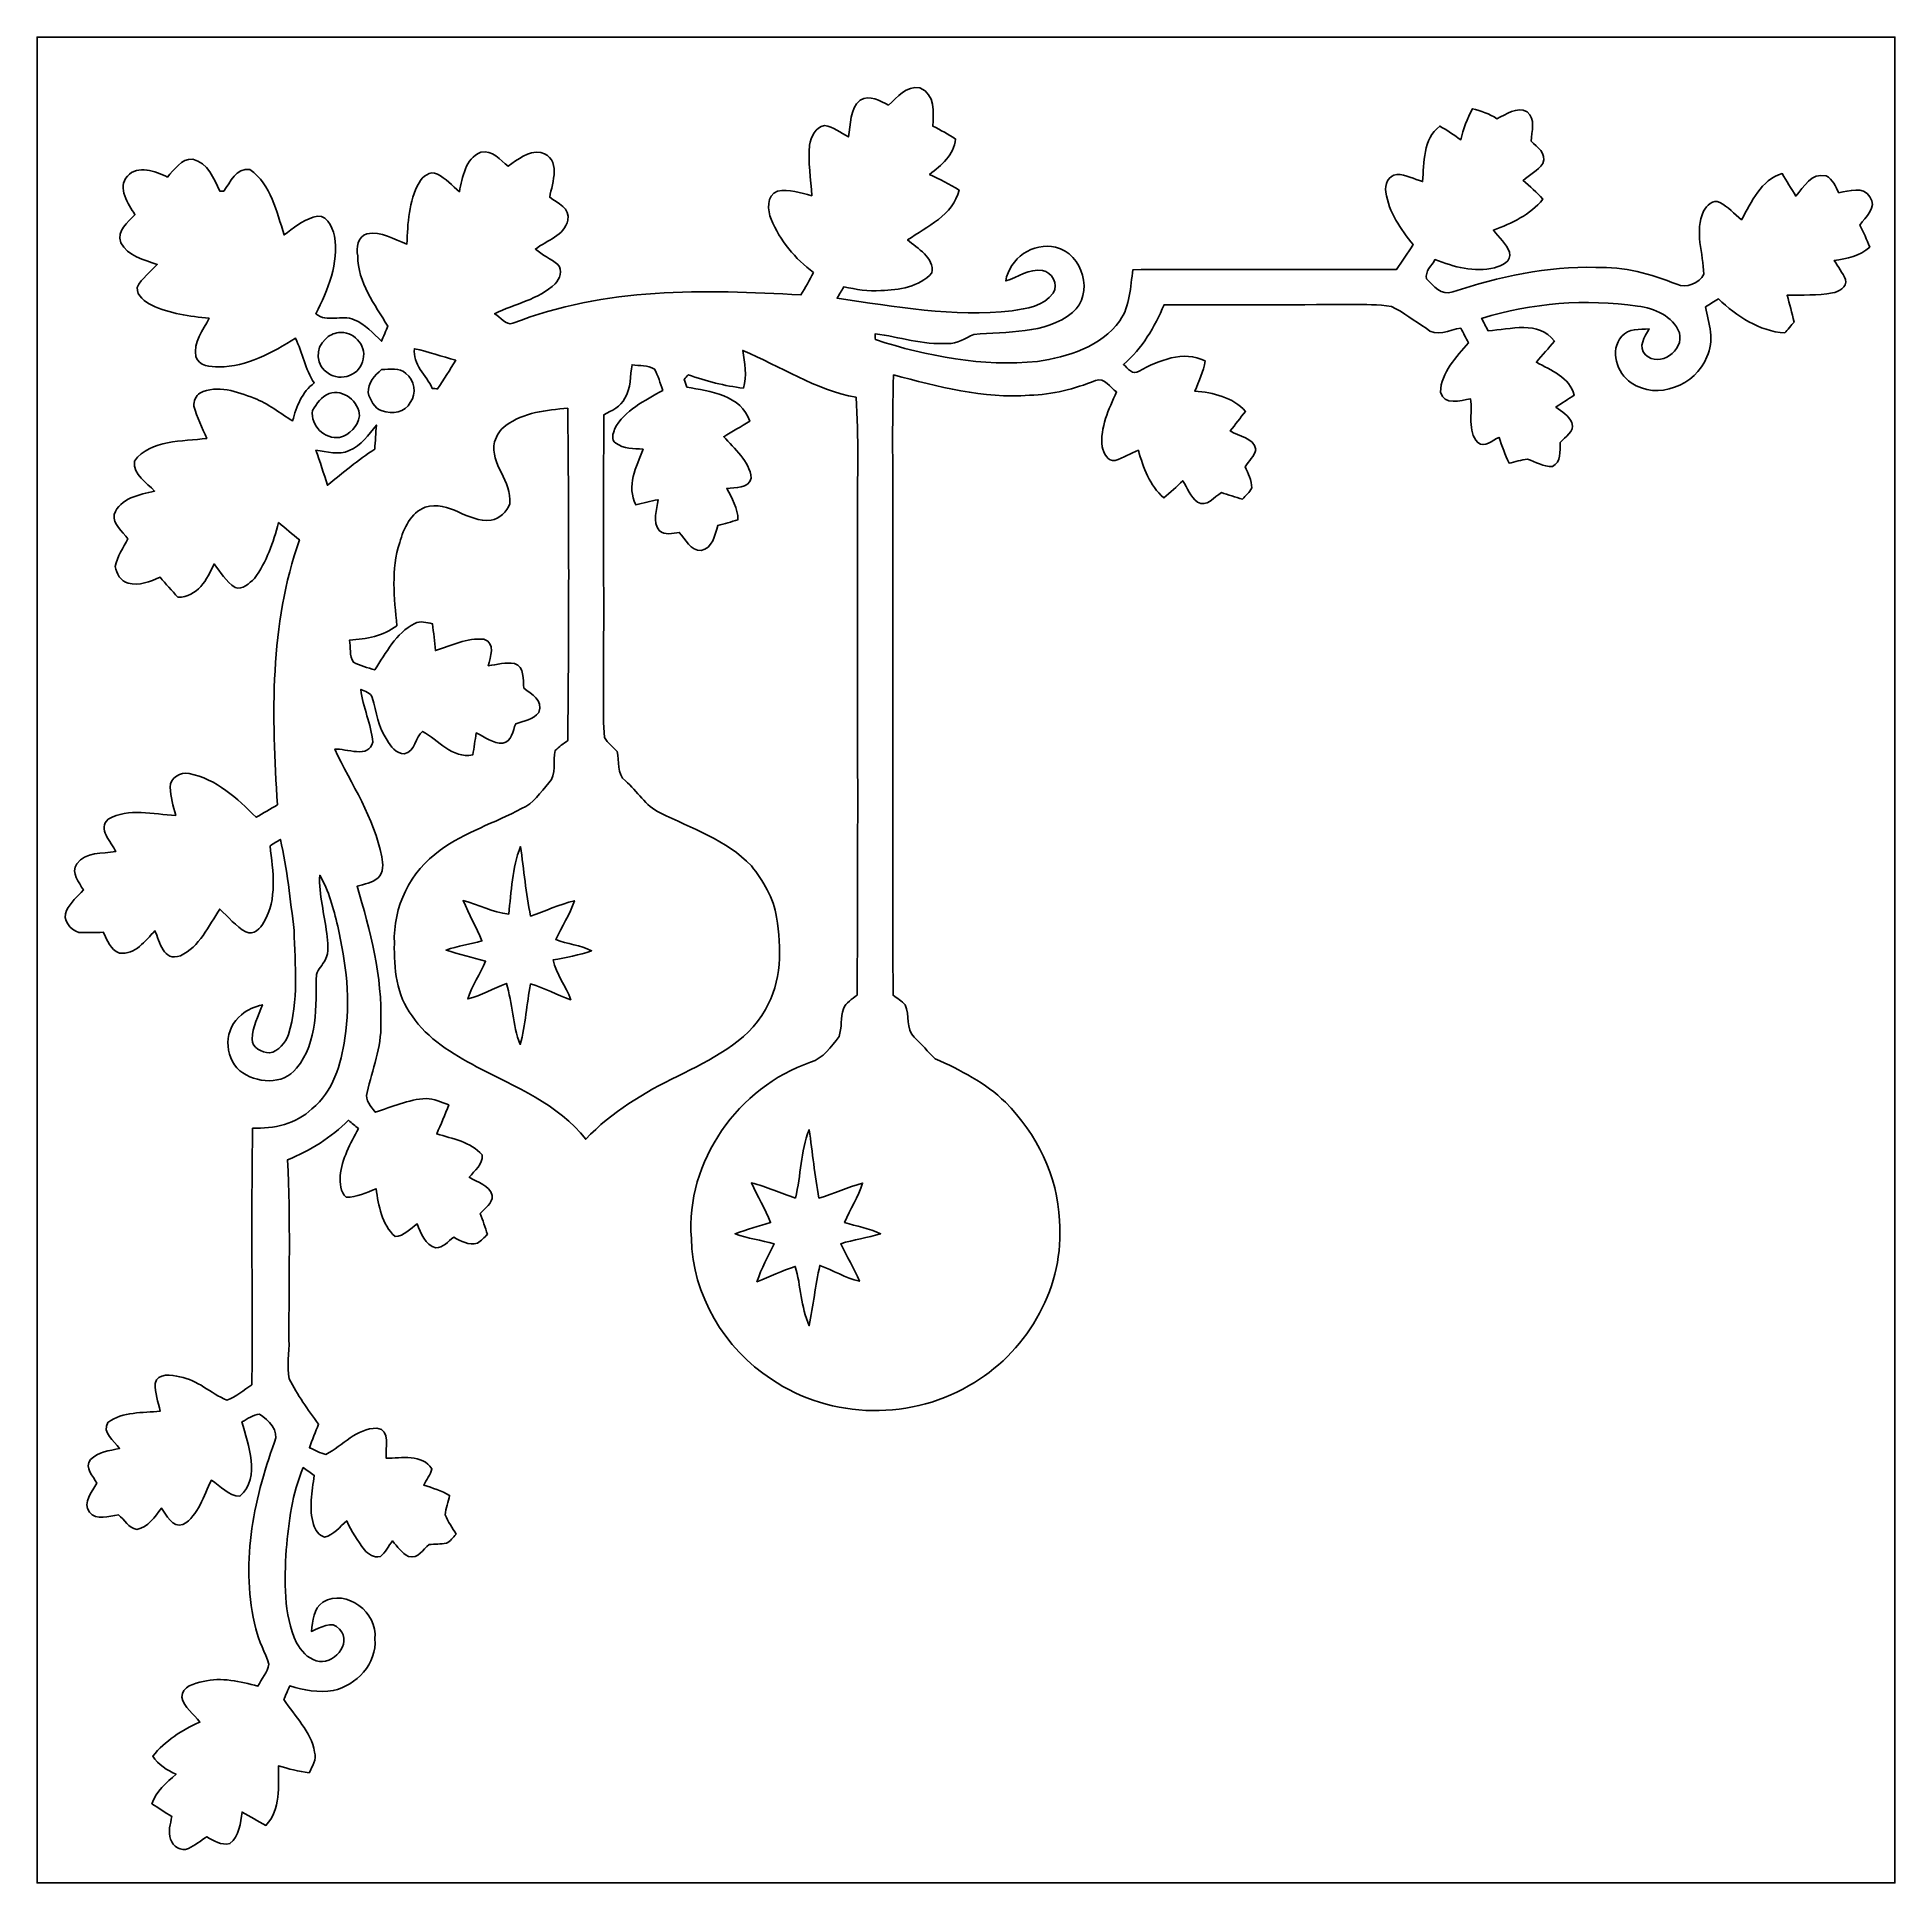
# Model space of a CAD drawing. Header units: centimetres. Extents: x -16.8 to 16.8, y -16.7 to 16.7.
import ezdxf

# ---------------------------------------------------------------- set-up
doc = ezdxf.new("R2010")
doc.units = ezdxf.units.CM
doc.header["$MEASUREMENT"] = 0
doc.layers.add('Layer 1', color=7, linetype='Continuous')

msp = doc.modelspace()

# ---------------------------------------------------------------- linework, layer by layer
at = {"layer": 'Layer 1', "color": 7}
for points, knots in [([(-16.77458, 16.66875), (-16.77458, 16.66875), (16.77458, 16.66875), (16.77458, 16.66875), (16.77458, 16.66875), (16.77458, 16.66875), (16.77458, -16.66875), (16.77458, -16.66875), (16.77458, -16.66875), (16.77458, -16.66875), (-16.77458, -16.66875), (-16.77458, -16.66875), (-16.77458, -16.66875), (-16.77458, -16.66875), (-16.77458, 16.66875), (-16.77458, 16.66875), (-16.77458, 16.66875), (-16.77458, 16.66875), (-16.77458, 16.66875), (-16.77458, 16.66875)], [0, 0, 0, 0, 0.16666667, 0.16666667, 0.16666667, 0.16666667, 0.33333333, 0.33333333, 0.33333333, 0.33333333, 0.5, 0.5, 0.5, 0.5, 0.66666667, 0.66666667, 0.66666667, 0.66666667, 1, 1, 1, 1]), ([(-1.39735, 15.43756), (-1.5494, 15.52081), (-1.74096, 15.63194), (-1.91206, 15.52963), (-1.91206, 15.52963), (-2.10714, 15.37688), (-2.0768, 15.08372), (-2.12478, 14.86747), (-2.12478, 14.86747), (-2.26519, 14.93979), (-2.39466, 15.05126), (-2.55552, 15.07314), (-2.55552, 15.07314), (-2.72239, 15.04491), (-2.79929, 14.8657), (-2.8261, 14.71683), (-2.8261, 14.71683), (-2.85821, 14.41203), (-2.79823, 14.10899), (-2.78448, 13.8049), (-2.78448, 13.8049), (-2.98732, 13.85217), (-3.19581, 13.93754), (-3.40642, 13.88498), (-3.40642, 13.88498), (-3.60786, 13.8116), (-3.58387, 13.53644), (-3.51719, 13.37839), (-3.51719, 13.37839), (-3.36233, 12.99316), (-3.08469, 12.66649), (-2.75484, 12.41742), (-2.75484, 12.41742), (-2.82504, 12.27949), (-2.90336, 12.14579), (-2.97991, 12.01173), (-2.97991, 12.01173), (-4.71876, 12.11262), (-6.53521, 12.15355), (-8.18127, 11.5002), (-8.18127, 11.5002), (-8.31956, 11.45505), (-8.40634, 11.61838), (-8.51288, 11.67342), (-8.51288, 11.67342), (-8.14705, 11.85333), (-7.72301, 11.9253), (-7.41786, 12.21528), (-7.41786, 12.21528), (-7.3339, 12.30171), (-7.28028, 12.46117), (-7.36882, 12.56136), (-7.36882, 12.56136), (-7.49723, 12.66507), (-7.65422, 12.72857), (-7.77522, 12.84182), (-7.77522, 12.84182), (-7.5692, 12.99916), (-7.25382, 13.07888), (-7.18926, 13.36463), (-7.18926, 13.36463), (-7.13881, 13.57277), (-7.38188, 13.67296), (-7.5184, 13.77774), (-7.5184, 13.77774), (-7.46866, 14.05008), (-7.29968, 14.47165), (-7.67856, 14.5863), (-7.67856, 14.5863), (-7.91175, 14.62123), (-8.09202, 14.46001), (-8.26664, 14.33759), (-8.26664, 14.33759), (-8.41693, 14.44766), (-8.54745, 14.63675), (-8.76124, 14.59124), (-8.76124, 14.59124), (-9.04946, 14.47271), (-9.08791, 14.13969), (-9.15, 13.87581), (-9.15, 13.87581), (-9.27841, 13.98693), (-9.39588, 14.11711), (-9.54723, 14.19684), (-9.54723, 14.19684), (-9.67952, 14.2621), (-9.81675, 14.15168), (-9.87848, 14.03914), (-9.87848, 14.03914), (-10.06334, 13.69942), (-10.0838, 13.30784), (-10.09685, 12.93036), (-10.09685, 12.93036), (-10.3318, 13.01009), (-10.55864, 13.17061), (-10.81793, 13.11381), (-10.81793, 13.11381), (-10.98409, 13.07465), (-11.01901, 12.86016), (-10.98621, 12.7194), (-10.98621, 12.7194), (-10.98479, 12.2368), (-10.67894, 11.84134), (-10.44152, 11.4487), (-10.44152, 11.4487), (-10.47009, 11.38096), (-10.52724, 11.24514), (-10.55546, 11.17741), (-10.55546, 11.17741), (-10.70857, 11.31958), (-10.84968, 11.48539), (-11.04865, 11.56476), (-11.04865, 11.56476), (-11.27478, 11.66883), (-11.54148, 11.49914), (-11.74397, 11.67377), (-11.74397, 11.67377), (-11.5189, 12.10098), (-11.32381, 12.58641), (-11.40319, 13.07677), (-11.40319, 13.07677), (-11.45187, 13.24892), (-11.55453, 13.51351), (-11.7923, 13.41684), (-11.7923, 13.41684), (-11.98951, 13.35158), (-12.14931, 13.21682), (-12.31512, 13.09758), (-12.31512, 13.09758), (-12.44988, 13.52021), (-12.5476, 13.99893), (-12.93213, 14.27692), (-12.93213, 14.27692), (-13.18683, 14.31678), (-13.28279, 14.04726), (-13.40414, 13.88816), (-13.40414, 13.88816), (-13.42214, 13.88851), (-13.45812, 13.88886), (-13.47611, 13.88921), (-13.47611, 13.88921), (-13.58265, 14.1164), (-13.69413, 14.39651), (-13.96436, 14.46424), (-13.96436, 14.46424), (-14.17355, 14.48364), (-14.29632, 14.26845), (-14.42332, 14.14145), (-14.42332, 14.14145), (-14.63922, 14.24446), (-14.95425, 14.36723), (-15.14581, 14.15803), (-15.14581, 14.15803), (-15.33631, 13.9446), (-15.12499, 13.65426), (-15.00858, 13.46235), (-15.00858, 13.46235), (-15.1384, 13.32406), (-15.3416, 13.17519), (-15.26575, 12.95647), (-15.26575, 12.95647), (-15.14052, 12.71552), (-14.84313, 12.64744), (-14.60571, 12.56347), (-14.60571, 12.56347), (-14.72741, 12.42624), (-14.88722, 12.31512), (-14.97013, 12.14861), (-14.97013, 12.14861), (-14.97401, 11.99127), (-14.82901, 11.89038), (-14.70413, 11.82582), (-14.70413, 11.82582), (-14.37958, 11.67836), (-14.02151, 11.62509), (-13.66943, 11.59157), (-13.66943, 11.59157), (-13.77703, 11.37285), (-13.96189, 11.15942), (-13.90615, 10.8966), (-13.90615, 10.8966), (-13.85782, 10.72656), (-13.63698, 10.71174), (-13.4941, 10.71351), (-13.4941, 10.71351), (-12.98222, 10.71492), (-12.52855, 10.96786), (-12.10769, 11.22998), (-12.10769, 11.22998), (-11.98386, 10.96539), (-11.93553, 10.66835), (-11.76937, 10.42352), (-11.76937, 10.42352), (-11.99127, 10.26019), (-12.09428, 9.99737), (-12.1606, 9.73914), (-12.1606, 9.73914), (-12.39238, 9.87601), (-12.60263, 10.05099), (-12.85628, 10.1473), (-12.85628, 10.1473), (-13.16426, 10.26548), (-13.51633, 10.39777), (-13.837, 10.24008), (-13.837, 10.24008), (-13.91038, 10.18752), (-13.94813, 10.09262), (-13.94389, 10.00407), (-13.94389, 10.00407), (-13.8878, 9.80193), (-13.79502, 9.61249), (-13.71036, 9.42128), (-13.71036, 9.42128), (-14.15203, 9.36061), (-14.71965, 9.40858), (-15.01951, 9.01171), (-15.01951, 9.01171), (-15.03786, 8.76018), (-14.80044, 8.62577), (-14.65263, 8.46984), (-14.65263, 8.46984), (-14.92497, 8.40493), (-15.27598, 8.34496), (-15.38499, 8.04827), (-15.38499, 8.04827), (-15.41074, 7.86694), (-15.22906, 7.741), (-15.13734, 7.60836), (-15.13734, 7.60836), (-15.21284, 7.44432), (-15.33313, 7.29086), (-15.36312, 7.10918), (-15.36312, 7.10918), (-15.34089, 6.98394), (-15.26963, 6.83577), (-15.1317, 6.8072), (-15.1317, 6.8072), (-14.93555, 6.75711), (-14.732, 6.83048), (-14.55596, 6.91515), (-14.55596, 6.91515), (-14.44943, 6.79344), (-14.34183, 6.67209), (-14.23317, 6.55214), (-14.23317, 6.55214), (-13.87969, 6.55461), (-13.70259, 6.86964), (-13.58053, 7.15363), (-13.58053, 7.15363), (-13.45988, 7.00793), (-13.36499, 6.83189), (-13.20024, 6.731), (-13.20024, 6.731), (-13.06266, 6.67138), (-12.94483, 6.80826), (-12.85134, 6.88834), (-12.85134, 6.88834), (-12.63015, 7.18785), (-12.51056, 7.54415), (-12.41496, 7.8994), (-12.41496, 7.8994), (-12.29043, 7.79427), (-12.16448, 7.69161), (-12.03678, 7.59001), (-12.03678, 7.59001), (-12.5797, 6.05684), (-12.53949, 4.40267), (-12.43365, 2.80282), (-12.43365, 2.80282), (-12.56171, 2.72733), (-12.69048, 2.65254), (-12.81994, 2.57916), (-12.81994, 2.57916), (-13.16108, 2.91818), (-13.53785, 3.27166), (-14.02644, 3.36585), (-14.02644, 3.36585), (-14.18519, 3.40713), (-14.37146, 3.29001), (-14.37252, 3.12244), (-14.37252, 3.12244), (-14.36723, 2.94746), (-14.31925, 2.77848), (-14.27198, 2.61161), (-14.27198, 2.61161), (-14.67379, 2.62714), (-15.12394, 2.75625), (-15.49153, 2.54282), (-15.49153, 2.54282), (-15.69403, 2.37173), (-15.43262, 2.13572), (-15.35501, 1.95721), (-15.35501, 1.95721), (-15.59525, 1.91841), (-15.90287, 1.95651), (-16.05844, 1.73496), (-16.05844, 1.73496), (-16.16851, 1.57445), (-16.01646, 1.40335), (-15.94026, 1.26436), (-15.94026, 1.26436), (-16.04821, 1.14829), (-16.16922, 1.03787), (-16.2433, 0.8957), (-16.2433, 0.8957), (-16.32797, 0.73201), (-16.17909, 0.53904), (-16.01999, 0.49706), (-16.01999, 0.49706), (-15.87324, 0.49107), (-15.72683, 0.49459), (-15.58008, 0.49989), (-15.58008, 0.49989), (-15.50811, 0.36054), (-15.45308, 0.18168), (-15.28904, 0.12629), (-15.28904, 0.12629), (-14.99658, 0.08643), (-14.82408, 0.34854), (-14.64804, 0.52811), (-14.64804, 0.52811), (-14.56161, 0.33196), (-14.49211, -0.03845), (-14.18837, 0.07726), (-14.18837, 0.07726), (-13.84194, 0.23354), (-13.67719, 0.61771), (-13.47611, 0.91863), (-13.47611, 0.91863), (-13.32301, 0.77646), (-13.18719, 0.61066), (-13.00304, 0.50588), (-13.00304, 0.50588), (-12.86969, 0.43956), (-12.73351, 0.57468), (-12.67919, 0.68474), (-12.67919, 0.68474), (-12.43224, 1.09784), (-12.51444, 1.60726), (-12.56912, 2.05952), (-12.56912, 2.05952), (-12.50703, 2.09938), (-12.44494, 2.13924), (-12.38285, 2.17911), (-12.38285, 2.17911), (-12.25444, 1.63971), (-12.20611, 1.08444), (-12.13273, 0.53552), (-12.13273, 0.53552), (-12.12286, -0.08996), (-12.0456, -0.73978), (-12.23574, -1.34761), (-12.23574, -1.34761), (-12.29395, -1.49578), (-12.41249, -1.65171), (-12.57723, -1.67781), (-12.57723, -1.67781), (-12.71411, -1.6697), (-12.89614, -1.58785), (-12.89403, -1.4284), (-12.89403, -1.4284), (-12.88803, -1.20685), (-12.77303, -1.01353), (-12.70741, -0.80751), (-12.70741, -0.80751), (-12.84393, -0.84279), (-12.97764, -0.89535), (-13.08418, -0.9906), (-13.08418, -0.9906), (-13.39956, -1.22308), (-13.41085, -1.74625), (-13.11346, -1.99954), (-13.11346, -1.99954), (-12.82665, -2.22956), (-12.32958, -2.27013), (-12.09005, -1.95086), (-12.09005, -1.95086), (-11.6967, -1.48131), (-11.74503, -0.83009), (-11.73198, -0.25929), (-11.73198, -0.25929), (-11.70023, -0.16228), (-11.61803, -0.09102), (-11.57393, 0), (-11.57393, 0), (-11.48821, 0.1457), (-11.53089, 0.31997), (-11.54536, 0.47801), (-11.54536, 0.47801), (-11.57993, 0.83009), (-11.69388, 1.1744), (-11.6713, 1.53141), (-11.6713, 1.53141), (-11.50479, 1.24989), (-11.42224, 0.92816), (-11.34639, 0.61278), (-11.34639, 0.61278), (-11.19717, -0.04974), (-11.10368, -0.73801), (-11.21974, -1.41393), (-11.21974, -1.41393), (-11.28501, -1.87854), (-11.42718, -2.38266), (-11.811, -2.68746), (-11.811, -2.68746), (-12.09499, -2.96157), (-12.50139, -3.04906), (-12.8845, -3.03918), (-12.8845, -3.03918), (-12.90743, -4.58294), (-12.88591, -6.12669), (-12.89579, -7.67045), (-12.89579, -7.67045), (-13.04572, -7.76287), (-13.17801, -7.89869), (-13.35123, -7.94738), (-13.35123, -7.94738), (-13.64298, -7.82884), (-13.87722, -7.57978), (-14.19895, -7.53145), (-14.19895, -7.53145), (-14.34218, -7.48489), (-14.59689, -7.45561), (-14.64486, -7.64752), (-14.64486, -7.64752), (-14.64804, -7.81897), (-14.58913, -7.98266), (-14.55173, -8.14811), (-14.55173, -8.14811), (-14.86958, -8.18621), (-15.22554, -8.14917), (-15.49647, -8.35237), (-15.49647, -8.35237), (-15.61324, -8.53616), (-15.38182, -8.68786), (-15.28516, -8.82191), (-15.28516, -8.82191), (-15.46789, -8.86107), (-15.67462, -8.88647), (-15.81256, -9.02335), (-15.81256, -9.02335), (-15.92615, -9.16905), (-15.76246, -9.32392), (-15.69755, -9.4488), (-15.69755, -9.4488), (-15.77552, -9.60261), (-15.96143, -9.79629), (-15.8309, -9.97479), (-15.8309, -9.97479), (-15.70108, -10.13531), (-15.47954, -10.039), (-15.30632, -10.02101), (-15.30632, -10.02101), (-15.19767, -10.10532), (-15.12217, -10.26301), (-14.97577, -10.28418), (-14.97577, -10.28418), (-14.76657, -10.25243), (-14.64839, -10.0524), (-14.52986, -9.90106), (-14.52986, -9.90106), (-14.43673, -10.02736), (-14.33654, -10.25807), (-14.14357, -10.19775), (-14.14357, -10.19775), (-13.85182, -10.03335), (-13.7735, -9.67387), (-13.62745, -9.39765), (-13.62745, -9.39765), (-13.46518, -9.50277), (-13.31842, -9.67634), (-13.11346, -9.68657), (-13.11346, -9.68657), (-12.72858, -9.3278), (-12.96599, -8.76794), (-13.07712, -8.34143), (-13.07712, -8.34143), (-12.97517, -8.28851), (-12.87639, -8.21408), (-12.75856, -8.20596), (-12.75856, -8.20596), (-12.59699, -8.30756), (-12.39485, -8.49806), (-12.48833, -8.70867), (-12.48833, -8.70867), (-12.87604, -9.77724), (-13.11557, -10.96151), (-12.82312, -12.08299), (-12.82312, -12.08299), (-12.77761, -12.30595), (-12.65026, -12.50139), (-12.5924, -12.7194), (-12.5924, -12.7194), (-12.61216, -12.86616), (-12.72293, -12.98363), (-12.78749, -13.11416), (-12.78749, -13.11416), (-13.11028, -13.03408), (-13.44436, -12.94553), (-13.77738, -13.03408), (-13.77738, -13.03408), (-13.93014, -13.06019), (-14.1605, -13.12227), (-14.16262, -13.31666), (-14.16262, -13.31666), (-14.12169, -13.50327), (-13.94425, -13.61793), (-13.83524, -13.76398), (-13.83524, -13.76398), (-14.15733, -13.90967), (-14.46424, -14.10159), (-14.68649, -14.38134), (-14.68649, -14.38134), (-14.58913, -14.53903), (-14.42755, -14.63216), (-14.26422, -14.70836), (-14.26422, -14.70836), (-14.43884, -14.859), (-14.62687, -15.01175), (-14.70201, -15.23965), (-14.70201, -15.23965), (-14.58348, -15.31691), (-14.46495, -15.39593), (-14.34324, -15.46931), (-14.34324, -15.46931), (-14.36511, -15.60407), (-14.41732, -15.74659), (-14.36511, -15.881), (-14.36511, -15.881), (-14.32278, -16.00941), (-14.1792, -16.10642), (-14.04056, -16.04892), (-14.04056, -16.04892), (-13.92308, -15.99001), (-13.81936, -15.90816), (-13.71071, -15.83584), (-13.71071, -15.83584), (-13.58547, -15.9131), (-13.45036, -15.996), (-13.29337, -15.95896), (-13.29337, -15.95896), (-13.12369, -15.82632), (-13.10323, -15.58643), (-13.07218, -15.39064), (-13.07218, -15.39064), (-12.92931, -15.47142), (-12.78714, -15.55397), (-12.6425, -15.63194), (-12.6425, -15.63194), (-12.36874, -15.33772), (-12.42025, -14.92391), (-12.41848, -14.55667), (-12.41848, -14.55667), (-12.23504, -14.60676), (-12.05195, -14.65968), (-11.86215, -14.68226), (-11.86215, -14.68226), (-11.80853, -14.5669), (-11.7221, -14.44166), (-11.76302, -14.30867), (-11.76302, -14.30867), (-11.82476, -13.92696), (-12.12533, -13.66732), (-12.32006, -13.35617), (-12.32006, -13.35617), (-12.29325, -13.29478), (-12.23998, -13.17237), (-12.21317, -13.11134), (-12.21317, -13.11134), (-11.95917, -13.18472), (-11.69247, -13.24257), (-11.42718, -13.19495), (-11.42718, -13.19495), (-11.00843, -13.10146), (-10.63166, -12.70811), (-10.67682, -12.26009), (-10.67682, -12.26009), (-10.61896, -11.78913), (-11.18341, -11.34851), (-11.61556, -11.59616), (-11.61556, -11.59616), (-11.78278, -11.71822), (-11.80006, -11.93659), (-11.82088, -12.12709), (-11.82088, -12.12709), (-11.66319, -12.06853), (-11.45223, -11.90872), (-11.31253, -12.08864), (-11.31253, -12.08864), (-11.07052, -12.34969), (-11.43741, -12.75256), (-11.7348, -12.65626), (-11.7348, -12.65626), (-11.8939, -12.61039), (-12.01032, -12.47493), (-12.08899, -12.33629), (-12.08899, -12.33629), (-12.33382, -11.81065), (-12.30242, -11.2141), (-12.27773, -10.65071), (-12.27773, -10.65071), (-12.22834, -10.14906), (-12.17048, -9.63577), (-11.97046, -9.16869), (-11.97046, -9.16869), (-11.90378, -9.21561), (-11.83711, -9.26394), (-11.77008, -9.31086), (-11.77008, -9.31086), (-11.81241, -9.60367), (-11.86921, -9.90741), (-11.78454, -10.19881), (-11.78454, -10.19881), (-11.75491, -10.29652), (-11.68682, -10.39107), (-11.58699, -10.42494), (-11.58699, -10.42494), (-11.41977, -10.38401), (-11.31006, -10.23832), (-11.18376, -10.13248), (-11.18376, -10.13248), (-11.09698, -10.31734), (-10.98938, -10.49091), (-10.86273, -10.65142), (-10.86273, -10.65142), (-10.79535, -10.73538), (-10.69411, -10.80276), (-10.57663, -10.77313), (-10.57663, -10.77313), (-10.48244, -10.69869), (-10.42988, -10.58545), (-10.3572, -10.49302), (-10.3572, -10.49302), (-10.2676, -10.59251), (-10.19104, -10.71316), (-10.06722, -10.77383), (-10.06722, -10.77383), (-9.89013, -10.82111), (-9.81181, -10.64189), (-9.69645, -10.55723), (-9.69645, -10.55723), (-9.59203, -10.55441), (-9.48902, -10.54559), (-9.38495, -10.535), (-9.38495, -10.535), (-9.31298, -10.49726), (-9.26324, -10.43058), (-9.20856, -10.37272), (-9.20856, -10.37272), (-9.27594, -10.25772), (-9.35355, -10.14659), (-9.4047, -10.02383), (-9.4047, -10.02383), (-9.40047, -9.90283), (-9.34438, -9.78711), (-9.32498, -9.66999), (-9.32498, -9.66999), (-9.47138, -9.58497), (-9.63401, -9.53594), (-9.79417, -9.48478), (-9.79417, -9.48478), (-9.74161, -9.38883), (-9.67352, -9.29852), (-9.64671, -9.19092), (-9.64671, -9.19092), (-9.81322, -8.91999), (-10.20163, -8.99583), (-10.46903, -8.99936), (-10.46903, -8.99936), (-10.49761, -8.8265), (-10.37837, -8.48713), (-10.63978, -8.45608), (-10.63978, -8.45608), (-11.00455, -8.45714), (-11.25714, -8.76829), (-11.55876, -8.93057), (-11.55876, -8.93057), (-11.66424, -8.90834), (-11.75773, -8.84802), (-11.85721, -8.80957), (-11.85721, -8.80957), (-11.80571, -8.66563), (-11.74856, -8.52417), (-11.69282, -8.382), (-11.69282, -8.382), (-11.88544, -8.122), (-12.07594, -7.85671), (-12.22058, -7.56744), (-12.22058, -7.56744), (-12.27349, -7.33707), (-12.21387, -7.09436), (-12.22798, -6.86153), (-12.22798, -6.86153), (-12.22975, -5.77744), (-12.19729, -4.69194), (-12.25162, -3.60892), (-12.25162, -3.60892), (-11.84381, -3.44205), (-11.46387, -3.20851), (-11.15131, -2.89595), (-11.15131, -2.89595), (-11.09063, -2.94464), (-11.03136, -2.99508), (-10.97245, -3.04624), (-10.97245, -3.04624), (-11.11532, -3.31505), (-11.27478, -3.58916), (-11.30265, -3.89961), (-11.30265, -3.89961), (-11.30688, -4.03119), (-11.29983, -4.18994), (-11.19364, -4.28554), (-11.19364, -4.28554), (-11.00138, -4.28731), (-10.82887, -4.20053), (-10.65495, -4.13244), (-10.65495, -4.13244), (-10.60379, -4.43794), (-10.55476, -4.77449), (-10.31099, -4.99428), (-10.31099, -4.99428), (-10.14659, -4.99145), (-10.039, -4.84822), (-9.91023, -4.76638), (-9.91023, -4.76638), (-9.85167, -4.9343), (-9.76595, -5.14879), (-9.57439, -5.201), (-9.57439, -5.201), (-9.44245, -5.19642), (-9.35108, -5.08176), (-9.25195, -5.00768), (-9.25195, -5.00768), (-9.11966, -5.074), (-8.98172, -5.16467), (-8.82403, -5.11351), (-8.82403, -5.11351), (-8.75594, -5.07153), (-8.70091, -5.01227), (-8.64306, -4.95794), (-8.64306, -4.95794), (-8.68327, -4.82953), (-8.72808, -4.70394), (-8.77182, -4.57729), (-8.77182, -4.57729), (-8.68539, -4.48486), (-8.54604, -4.39773), (-8.55733, -4.25485), (-8.55733, -4.25485), (-8.60354, -4.06471), (-8.82333, -4.01532), (-8.97079, -3.9243), (-8.97079, -3.9243), (-8.87765, -3.79977), (-8.71996, -3.69746), (-8.73972, -3.52213), (-8.73972, -3.52213), (-8.93868, -3.2833), (-9.27735, -3.22898), (-9.5571, -3.14078), (-9.5571, -3.14078), (-9.48584, -2.96651), (-9.40823, -2.79435), (-9.34085, -2.61902), (-9.34085, -2.61902), (-9.47208, -2.56611), (-9.6072, -2.5079), (-9.75007, -2.50084), (-9.75007, -2.50084), (-10.07145, -2.51742), (-10.36638, -2.65501), (-10.66941, -2.74955), (-10.66941, -2.74955), (-10.73891, -2.64054), (-10.85956, -2.53894), (-10.81511, -2.39183), (-10.81511, -2.39183), (-10.71951, -1.98014), (-10.55511, -1.57656), (-10.56781, -1.14688), (-10.56781, -1.14688), (-10.53924, -0.2988), (-10.75831, 0.52705), (-10.99573, 1.33279), (-10.99573, 1.33279), (-10.86697, 1.37125), (-10.72339, 1.39065), (-10.61896, 1.48237), (-10.61896, 1.48237), (-10.51736, 1.58009), (-10.52266, 1.73637), (-10.55194, 1.86372), (-10.55194, 1.86372), (-10.68352, 2.57034), (-11.10333, 3.16865), (-11.3986, 3.81), (-11.3986, 3.81), (-11.20034, 3.82482), (-10.77383, 3.62867), (-10.71421, 3.937), (-10.71421, 3.937), (-10.7375, 4.26261), (-10.89695, 4.56318), (-10.92835, 4.88879), (-10.92835, 4.88879), (-10.85709, 4.84681), (-10.74843, 4.82988), (-10.72198, 4.73886), (-10.72198, 4.73886), (-10.64542, 4.47993), (-10.61932, 4.19664), (-10.45422, 3.97192), (-10.45422, 3.97192), (-10.39213, 3.85551), (-10.28876, 3.72921), (-10.14483, 3.72533), (-10.14483, 3.72533), (-9.94728, 3.76202), (-9.94128, 4.03366), (-9.81251, 4.12997), (-9.81251, 4.12997), (-9.52359, 3.9684), (-9.28617, 3.63855), (-8.90693, 3.70346), (-8.90693, 3.70346), (-8.88365, 3.8354), (-8.86495, 3.96875), (-8.8452, 4.10069), (-8.8452, 4.10069), (-8.69103, 4.03437), (-8.54216, 3.90102), (-8.36471, 3.9176), (-8.36471, 3.9176), (-8.1975, 3.93771), (-8.18586, 4.14902), (-8.13259, 4.26685), (-8.13259, 4.26685), (-7.98795, 4.32118), (-7.81332, 4.34128), (-7.71419, 4.47287), (-7.71419, 4.47287), (-7.63446, 4.69477), (-7.84684, 4.80378), (-7.98654, 4.91067), (-7.98654, 4.91067), (-8.00029, 5.0606), (-7.97101, 5.29449), (-8.1534, 5.35693), (-8.1534, 5.35693), (-8.31074, 5.38127), (-8.4709, 5.33682), (-8.62683, 5.31354), (-8.62683, 5.31354), (-8.59226, 5.46947), (-8.48678, 5.72699), (-8.7062, 5.79332), (-8.7062, 5.79332), (-9.01347, 5.82154), (-9.29605, 5.68007), (-9.58109, 5.58906), (-9.58109, 5.58906), (-9.59414, 5.75134), (-9.61602, 5.91326), (-9.63613, 6.07448), (-9.63613, 6.07448), (-9.74055, 6.09177), (-9.85591, 6.13304), (-9.95574, 6.0773), (-9.95574, 6.0773), (-10.29723, 5.90233), (-10.47574, 5.54602), (-10.67682, 5.2391), (-10.67682, 5.2391), (-10.80629, 5.28355), (-10.94352, 5.3146), (-11.06382, 5.37739), (-11.06382, 5.37739), (-11.14002, 5.4924), (-11.11038, 5.65115), (-11.13084, 5.77956), (-11.13084, 5.77956), (-10.82746, 5.79226), (-10.52618, 5.85364), (-10.27712, 6.03744), (-10.27712, 6.03744), (-10.33074, 6.53768), (-10.38331, 7.0552), (-10.22773, 7.54345), (-10.22773, 7.54345), (-10.15436, 7.79533), (-10.02912, 8.07967), (-9.76595, 8.1788), (-9.76595, 8.1788), (-9.33591, 8.31286), (-8.99971, 7.89376), (-8.57814, 7.94209), (-8.57814, 7.94209), (-8.42328, 7.96749), (-8.28922, 8.09519), (-8.24054, 8.24089), (-8.24054, 8.24089), (-8.19115, 8.64905), (-8.59931, 8.94927), (-8.51535, 9.36025), (-8.51535, 9.36025), (-8.4769, 9.47279), (-8.41551, 9.58709), (-8.31215, 9.65235), (-8.31215, 9.65235), (-7.9883, 9.88801), (-7.57943, 9.93563), (-7.19173, 9.96632), (-7.19173, 9.96632), (-7.17197, 7.96537), (-7.16809, 5.96371), (-7.19349, 3.96311), (-7.19349, 3.96311), (-7.26828, 3.90454), (-7.35189, 3.8548), (-7.4168, 3.7846), (-7.4168, 3.7846), (-7.47748, 3.59445), (-7.37941, 3.35386), (-7.53498, 3.19793), (-7.53498, 3.19793), (-7.68703, 3.03318), (-7.80768, 2.82222), (-8.02464, 2.73368), (-8.02464, 2.73368), (-8.51076, 2.47368), (-9.04946, 2.31211), (-9.49643, 1.98085), (-9.49643, 1.98085), (-10.03582, 1.61114), (-10.35121, 0.95074), (-10.32298, 0.29986), (-10.32298, 0.29986), (-10.33357, -0.14852), (-10.28559, -0.63923), (-10.00372, -1.00753), (-10.00372, -1.00753), (-9.72291, -1.42804), (-9.27488, -1.69122), (-8.8392, -1.92687), (-8.8392, -1.92687), (-8.14423, -2.29694), (-7.36424, -2.59292), (-6.86858, -3.23709), (-6.86858, -3.23709), (-6.40009, -2.74461), (-5.81343, -2.38936), (-5.20383, -2.09832), (-5.20383, -2.09832), (-4.6168, -1.7967), (-3.95711, -1.50072), (-3.62338, -0.895), (-3.62338, -0.895), (-3.32564, -0.39758), (-3.32599, 0.21766), (-3.42441, 0.77258), (-3.42441, 0.77258), (-3.47239, 1.12042), (-3.66289, 1.4284), (-3.87632, 1.69898), (-3.87632, 1.69898), (-4.324, 2.1717), (-4.95476, 2.37843), (-5.5245, 2.65747), (-5.5245, 2.65747), (-5.79261, 2.78236), (-5.93302, 3.05047), (-6.15174, 3.23391), (-6.15174, 3.23391), (-6.31049, 3.36162), (-6.26039, 3.59304), (-6.29991, 3.76837), (-6.29991, 3.76837), (-6.37399, 3.85233), (-6.47453, 3.91548), (-6.52745, 4.01602), (-6.52745, 4.01602), (-6.55673, 4.25768), (-6.54579, 4.5025), (-6.54791, 4.74486), (-6.54791, 4.74486), (-6.53662, 6.44631), (-6.55179, 8.14776), (-6.53979, 9.84885), (-6.53979, 9.84885), (-6.39621, 9.92152), (-6.23605, 9.99102), (-6.16056, 10.14554), (-6.16056, 10.14554), (-6.04979, 10.32686), (-6.06531, 10.55158), (-6.03074, 10.75302), (-6.03074, 10.75302), (-5.89633, 10.72974), (-5.74569, 10.74244), (-5.62469, 10.6747), (-5.62469, 10.6747), (-5.55943, 10.55511), (-5.52379, 10.41859), (-5.47688, 10.28912), (-5.47688, 10.28912), (-5.80002, 10.10426), (-6.16409, 9.93457), (-6.34541, 9.59062), (-6.34541, 9.59062), (-6.3754, 9.51124), (-6.4135, 9.38777), (-6.32495, 9.33767), (-6.32495, 9.33767), (-6.18561, 9.23043), (-5.99934, 9.23996), (-5.83283, 9.2262), (-5.83283, 9.2262), (-5.95701, 8.90658), (-6.13198, 8.55874), (-5.96512, 8.2236), (-5.96512, 8.2236), (-5.83071, 8.25218), (-5.69666, 8.28463), (-5.56225, 8.31427), (-5.56225, 8.31427), (-5.57636, 8.134), (-5.66773, 7.91527), (-5.54143, 7.75829), (-5.54143, 7.75829), (-5.44089, 7.6641), (-5.29766, 7.70608), (-5.17772, 7.72372), (-5.17772, 7.72372), (-5.06589, 7.60448), (-4.97558, 7.38964), (-4.78437, 7.39352), (-4.78437, 7.39352), (-4.57659, 7.43691), (-4.53461, 7.67609), (-4.48239, 7.84613), (-4.48239, 7.84613), (-4.36033, 7.87894), (-4.23933, 7.91492), (-4.11833, 7.95126), (-4.11833, 7.95126), (-4.11798, 8.1594), (-4.22698, 8.34037), (-4.32153, 8.51782), (-4.32153, 8.51782), (-4.16525, 8.53863), (-3.92677, 8.50759), (-3.87738, 8.7055), (-3.87738, 8.7055), (-3.91195, 9.01629), (-4.18289, 9.23114), (-4.3755, 9.45197), (-4.3755, 9.45197), (-4.21816, 9.54511), (-4.06118, 9.63789), (-3.90454, 9.73173), (-3.90454, 9.73173), (-4.05342, 10.20445), (-4.62844, 10.27148), (-5.04155, 10.34838), (-5.04155, 10.34838), (-5.05813, 10.3946), (-5.07506, 10.44116), (-5.09199, 10.48703), (-5.09199, 10.48703), (-5.06659, 10.51489), (-5.04119, 10.54241), (-5.01544, 10.56993), (-5.01544, 10.56993), (-4.69371, 10.45386), (-4.36069, 10.36779), (-4.0199, 10.32969), (-4.0199, 10.32969), (-3.95217, 10.55264), (-3.99697, 10.78512), (-4.03225, 11.00984), (-4.03225, 11.00984), (-3.35174, 10.7248), (-2.72521, 10.29899), (-1.98614, 10.16353), (-1.98614, 10.16353), (-1.93569, 9.44033), (-1.96321, 8.71467), (-1.95792, 7.99042), (-1.95792, 7.99042), (-1.96391, 5.11563), (-1.94557, 2.24049), (-1.96744, -0.63429), (-1.96744, -0.63429), (-2.05669, -0.70697), (-2.16641, -0.76976), (-2.21474, -0.87948), (-2.21474, -0.87948), (-2.26236, -1.04281), (-2.23908, -1.22096), (-2.29341, -1.38218), (-2.29341, -1.38218), (-2.43452, -1.56316), (-2.57775, -1.77624), (-2.80952, -1.84609), (-2.80952, -1.84609), (-4.1088, -2.292), (-5.06871, -3.64208), (-4.95935, -5.02779), (-4.95935, -5.02779), (-4.94453, -6.04661), (-4.3621, -7.02063), (-3.51331, -7.57132), (-3.51331, -7.57132), (-2.44687, -8.30897), (-0.9398, -8.3252), (0.15064, -7.62952), (0.15064, -7.62952), (1.14124, -7.0358), (1.78682, -5.86916), (1.68698, -4.70817), (1.68698, -4.70817), (1.66299, -3.89961), (1.27141, -3.13831), (0.71155, -2.56963), (0.71155, -2.56963), (0.35207, -2.21686), (-0.10301, -1.99178), (-0.55421, -1.78223), (-0.55421, -1.78223), (-0.69533, -1.66793), (-0.79834, -1.5113), (-0.93627, -1.39312), (-0.93627, -1.39312), (-1.09502, -1.24425), (-1.01177, -0.99413), (-1.09749, -0.81245), (-1.09749, -0.81245), (-1.15888, -0.74083), (-1.24107, -0.69144), (-1.31692, -0.63747), (-1.31692, -0.63747), (-1.33068, 2.2031), (-1.31904, 5.04402), (-1.32292, 7.88458), (-1.32292, 7.88458), (-1.31763, 8.77887), (-1.33809, 9.67387), (-1.30775, 10.56781), (-1.30775, 10.56781), (-0.50588, 10.36179), (0.3115, 10.13072), (1.14829, 10.20092), (1.14829, 10.20092), (1.55928, 10.21186), (1.95827, 10.31522), (2.33962, 10.46409), (2.33962, 10.46409), (2.50049, 10.53112), (2.60597, 10.33604), (2.71921, 10.26054), (2.71921, 10.26054), (2.57704, 9.94974), (2.42041, 9.61849), (2.4578, 9.26641), (2.4578, 9.26641), (2.48955, 9.15846), (2.55552, 8.99936), (2.69487, 9.02229), (2.69487, 9.02229), (2.83916, 9.07097), (2.97215, 9.14823), (3.11291, 9.20679), (3.11291, 9.20679), (3.20322, 8.89176), (3.31576, 8.56968), (3.57117, 8.34884), (3.57117, 8.34884), (3.69111, 8.44444), (3.8033, 8.54922), (3.91407, 8.65576), (3.91407, 8.65576), (3.99803, 8.52558), (4.05624, 8.36859), (4.17865, 8.26946), (4.17865, 8.26946), (4.34305, 8.16681), (4.48627, 8.36718), (4.61151, 8.44338), (4.61151, 8.44338), (4.73745, 8.40034), (4.86339, 8.36048), (4.99216, 8.3245), (4.99216, 8.3245), (5.05248, 8.388), (5.12022, 8.44797), (5.16149, 8.52664), (5.16149, 8.52664), (5.15902, 8.66493), (5.0994, 8.78805), (5.04014, 8.90834), (5.04014, 8.90834), (5.10364, 9.01206), (5.21194, 9.09955), (5.23416, 9.22302), (5.23416, 9.22302), (5.19606, 9.43363), (4.92125, 9.45903), (4.77308, 9.55534), (4.77308, 9.55534), (4.86269, 9.67458), (4.95547, 9.79135), (5.04754, 9.90882), (5.04754, 9.90882), (4.82036, 10.16776), (4.46193, 10.24784), (4.13244, 10.27642), (4.13244, 10.27642), (4.20687, 10.45351), (4.28801, 10.62955), (4.318, 10.82146), (4.318, 10.82146), (3.92501, 11.02078), (3.48192, 10.82569), (3.12455, 10.63696), (3.12455, 10.63696), (3.00884, 10.55335), (2.92241, 10.68811), (2.84409, 10.75761), (2.84409, 10.75761), (3.17959, 11.04653), (3.40995, 11.43), (3.57646, 11.83605), (3.57646, 11.83605), (4.70676, 11.83675), (5.83706, 11.83287), (6.96736, 11.83958), (6.96736, 11.83958), (7.20513, 11.83499), (7.44679, 11.84804), (7.68209, 11.80465), (7.68209, 11.80465), (7.9061, 11.70093), (8.09696, 11.53795), (8.30933, 11.41307), (8.30933, 11.41307), (8.48677, 11.22609), (8.73125, 11.39437), (8.93621, 11.40989), (8.93621, 11.40989), (8.98172, 11.32346), (9.02794, 11.23703), (9.07486, 11.15025), (9.07486, 11.15025), (8.86354, 10.89237), (8.57532, 10.61473), (8.56827, 10.25913), (8.56827, 10.25913), (8.63106, 10.00901), (8.93586, 10.10638), (9.11119, 10.1346), (9.11119, 10.1346), (9.15282, 9.87989), (9.04875, 9.55604), (9.24137, 9.34685), (9.24137, 9.34685), (9.3659, 9.23784), (9.50771, 9.39447), (9.62766, 9.44033), (9.62766, 9.44033), (9.67705, 9.28123), (9.74019, 9.12742), (9.80687, 8.97431), (9.80687, 8.97431), (9.91658, 8.99089), (10.02771, 9.03958), (10.14095, 9.04452), (10.14095, 9.04452), (10.29017, 9.00007), (10.42599, 8.90446), (10.58968, 8.91364), (10.58968, 8.91364), (10.75267, 8.98984), (10.72621, 9.19621), (10.72974, 9.34508), (10.72974, 9.34508), (10.81052, 9.45832), (11.0042, 9.53029), (10.93999, 9.70633), (10.93999, 9.70633), (10.88743, 9.83509), (10.75796, 9.90424), (10.65495, 9.98714), (10.65495, 9.98714), (10.7636, 10.05981), (10.87367, 10.13001), (10.98409, 10.20092), (10.98409, 10.20092), (10.90154, 10.52689), (10.56499, 10.65001), (10.30252, 10.79818), (10.30252, 10.79818), (10.40624, 10.92835), (10.52089, 11.049), (10.62567, 11.17812), (10.62567, 11.17812), (10.34062, 11.55453), (9.83156, 11.39049), (9.42975, 11.36615), (9.42975, 11.36615), (9.38918, 11.44058), (9.35002, 11.51431), (9.31227, 11.58946), (9.31227, 11.58946), (10.21927, 11.86956), (11.19011, 11.94647), (12.12991, 11.81065), (12.12991, 11.81065), (12.43401, 11.77078), (12.76174, 11.63814), (12.88309, 11.33052), (12.88309, 11.33052), (12.97622, 11.00914), (12.52361, 10.69093), (12.27102, 10.93082), (12.27102, 10.93082), (12.12462, 11.07722), (12.2615, 11.25855), (12.33593, 11.40037), (12.33593, 11.40037), (12.16554, 11.38873), (11.96305, 11.41024), (11.84204, 11.2649), (11.84204, 11.2649), (11.62085, 11.01019), (11.75067, 10.59815), (12.01314, 10.42635), (12.01314, 10.42635), (12.47951, 10.10073), (13.18507, 10.37625), (13.37627, 10.89413), (13.37627, 10.89413), (13.52656, 11.18376), (13.41473, 11.49914), (13.3544, 11.79583), (13.3544, 11.79583), (13.43307, 11.84381), (13.51139, 11.89214), (13.59006, 11.94012), (13.59006, 11.94012), (13.92061, 11.62791), (14.32031, 11.35733), (14.78739, 11.32628), (14.78739, 11.32628), (14.82901, 11.37567), (14.91192, 11.47374), (14.95354, 11.52313), (14.95354, 11.52313), (14.91791, 11.68576), (14.87311, 11.84628), (14.82901, 12.00679), (14.82901, 12.00679), (15.10136, 12.01314), (15.37652, 11.99938), (15.6464, 12.04948), (15.6464, 12.04948), (15.75082, 12.06465), (15.92404, 12.15637), (15.88629, 12.28901), (15.88629, 12.28901), (15.82737, 12.41107), (15.75047, 12.52185), (15.67921, 12.6365), (15.67921, 12.6365), (15.90851, 12.66966), (16.14629, 12.70882), (16.32197, 12.87674), (16.32197, 12.87674), (16.26799, 13.01291), (16.20767, 13.14521), (16.14064, 13.27503), (16.14064, 13.27503), (16.2366, 13.41896), (16.46837, 13.59606), (16.32409, 13.78444), (16.32409, 13.78444), (16.19885, 13.9827), (15.95155, 13.88992), (15.76387, 13.85782), (15.76387, 13.85782), (15.70037, 13.96541), (15.65628, 14.10652), (15.53563, 14.16226), (15.53563, 14.16226), (15.26434, 14.23), (15.13628, 13.95765), (14.98529, 13.79855), (14.98529, 13.79855), (14.90204, 13.93261), (14.82231, 14.06984), (14.74258, 14.2053), (14.74258, 14.2053), (14.34959, 14.09771), (14.19684, 13.68813), (14.00281, 13.37169), (14.00281, 13.37169), (13.87792, 13.48176), (13.75939, 13.60487), (13.61228, 13.68496), (13.61228, 13.68496), (13.49234, 13.74069), (13.37134, 13.62781), (13.32159, 13.52585), (13.32159, 13.52585), (13.14732, 13.16849), (13.31807, 12.76032), (13.32442, 12.38779), (13.32442, 12.38779), (13.2461, 12.22375), (13.00409, 12.12638), (12.83511, 12.20505), (12.83511, 12.20505), (12.37227, 12.39167), (11.8805, 12.52679), (11.37744, 12.50879), (11.37744, 12.50879), (10.49443, 12.53702), (9.62554, 12.33876), (8.79052, 12.06923), (8.79052, 12.06923), (8.58449, 11.99162), (8.44162, 12.18142), (8.31497, 12.30524), (8.31497, 12.30524), (8.28746, 12.44036), (8.41446, 12.54231), (8.46984, 12.65237), (8.46984, 12.65237), (8.80745, 12.51514), (9.17963, 12.41989), (9.5437, 12.50315), (9.5437, 12.50315), (9.66999, 12.53949), (9.85908, 12.6171), (9.81781, 12.7822), (9.81781, 12.7822), (9.7603, 12.94059), (9.62131, 13.0489), (9.52571, 13.18331), (9.52571, 13.18331), (9.85555, 13.30607), (10.1921, 13.45988), (10.41647, 13.74175), (10.41647, 13.74175), (10.30958, 13.86699), (10.18081, 13.97141), (10.05981, 14.08218), (10.05981, 14.08218), (10.18046, 14.1799), (10.32651, 14.25646), (10.41753, 14.38522), (10.41753, 14.38522), (10.48949, 14.57642), (10.31557, 14.68014), (10.20692, 14.79268), (10.20692, 14.79268), (10.21009, 14.96166), (10.29617, 15.19555), (10.13213, 15.31832), (10.13213, 15.31832), (9.94869, 15.42591), (9.75607, 15.27034), (9.58921, 15.19626), (9.58921, 15.19626), (9.45303, 15.28127), (9.30169, 15.33913), (9.14506, 15.37406), (9.14506, 15.37406), (9.05686, 15.19484), (8.97396, 15.01211), (8.93762, 14.8142), (8.93762, 14.8142), (8.81239, 14.90133), (8.68751, 14.98741), (8.55451, 15.06149), (8.55451, 15.06149), (8.24759, 14.82831), (8.2737, 14.4018), (8.24618, 14.05961), (8.24618, 14.05961), (8.09272, 14.10617), (7.94526, 14.18766), (7.78192, 14.19084), (7.78192, 14.19084), (7.63058, 14.17673), (7.5498, 14.00422), (7.58366, 13.86769), (7.58366, 13.86769), (7.63094, 13.50433), (7.85636, 13.20341), (8.07402, 12.92084), (8.07402, 12.92084), (7.97772, 12.7695), (7.87506, 12.62204), (7.77557, 12.47281), (7.77557, 12.47281), (6.18843, 12.46681), (4.60093, 12.47457), (3.01378, 12.46893), (3.01378, 12.46893), (2.96827, 12.15566), (2.9658, 11.81417), (2.77777, 11.54536), (2.77777, 11.54536), (2.43346, 11.07652), (1.83938, 10.89096), (1.28834, 10.81017), (1.28834, 10.81017), (0.29916, 10.71421), (-0.69674, 10.9026), (-1.63654, 11.20493), (-1.63654, 11.20493), (-1.63759, 11.23174), (-1.63936, 11.28607), (-1.64006, 11.31288), (-1.64006, 11.31288), (-1.20615, 11.25255), (-0.77788, 11.10897), (-0.33584, 11.13719), (-0.33584, 11.13719), (-0.15769, 11.12414), (-0.01341, 11.23209), (0.14146, 11.297), (0.14146, 11.297), (0.74189, 11.36191), (1.42311, 11.29101), (1.9244, 11.69352), (1.9244, 11.69352), (2.31987, 12.03113), (2.11032, 12.75962), (1.61925, 12.87604), (1.61925, 12.87604), (1.21426, 12.97234), (0.78352, 12.67072), (0.71755, 12.26432), (0.71755, 12.26432), (0.93698, 12.33311), (1.13771, 12.49186), (1.37866, 12.45517), (1.37866, 12.45517), (1.55575, 12.42131), (1.67781, 12.21211), (1.57339, 12.04489), (1.57339, 12.04489), (1.40653, 11.811), (1.09291, 11.76584), (0.83114, 11.72527), (0.83114, 11.72527), (-0.22825, 11.60709), (-1.28341, 11.80359), (-2.32869, 11.95352), (-2.32869, 11.95352), (-2.28988, 12.02231), (-2.24861, 12.08969), (-2.20698, 12.15672), (-2.20698, 12.15672), (-1.98473, 12.11968), (-1.76248, 12.06641), (-1.53564, 12.09075), (-1.53564, 12.09075), (-1.21073, 12.10345), (-0.84596, 12.15072), (-0.61771, 12.40966), (-0.61771, 12.40966), (-0.56374, 12.694), (-0.88089, 12.84711), (-1.05375, 13.00551), (-1.05375, 13.00551), (-0.70097, 13.25704), (-0.23813, 13.44295), (-0.12347, 13.90756), (-0.12347, 13.90756), (-0.29457, 14.01516), (-0.47872, 14.10053), (-0.65899, 14.19084), (-0.65899, 14.19084), (-0.44133, 14.351), (-0.21872, 14.54115), (-0.18944, 14.82901), (-0.18944, 14.82901), (-0.3235, 14.91015), (-0.45685, 14.992), (-0.59796, 15.06079), (-0.59796, 15.06079), (-0.59373, 15.3095), (-0.54681, 15.63299), (-0.83256, 15.754), (-0.83256, 15.754), (-1.08126, 15.79527), (-1.24143, 15.58537), (-1.39735, 15.43756)], [0, 0, 0, 0, 0.00249377, 0.00249377, 0.00249377, 0.00249377, 0.00498753, 0.00498753, 0.00498753, 0.00498753, 0.0074813, 0.0074813, 0.0074813, 0.0074813, 0.00997506, 0.00997506, 0.00997506, 0.00997506, 0.01246883, 0.01246883, 0.01246883, 0.01246883, 0.01496259, 0.01496259, 0.01496259, 0.01496259, 0.01745636, 0.01745636, 0.01745636, 0.01745636, 0.01995012, 0.01995012, 0.01995012, 0.01995012, 0.02244389, 0.02244389, 0.02244389, 0.02244389, 0.02493766, 0.02493766, 0.02493766, 0.02493766, 0.02743142, 0.02743142, 0.02743142, 0.02743142, 0.02992519, 0.02992519, 0.02992519, 0.02992519, 0.03241895, 0.03241895, 0.03241895, 0.03241895, 0.03491272, 0.03491272, 0.03491272, 0.03491272, 0.03740648, 0.03740648, 0.03740648, 0.03740648, 0.03990025, 0.03990025, 0.03990025, 0.03990025, 0.04239401, 0.04239401, 0.04239401, 0.04239401, 0.04488778, 0.04488778, 0.04488778, 0.04488778, 0.04738155, 0.04738155, 0.04738155, 0.04738155, 0.04987531, 0.04987531, 0.04987531, 0.04987531, 0.05236908, 0.05236908, 0.05236908, 0.05236908, 0.05486284, 0.05486284, 0.05486284, 0.05486284, 0.05735661, 0.05735661, 0.05735661, 0.05735661, 0.05985037, 0.05985037, 0.05985037, 0.05985037, 0.06234414, 0.06234414, 0.06234414, 0.06234414, 0.06483791, 0.06483791, 0.06483791, 0.06483791, 0.06733167, 0.06733167, 0.06733167, 0.06733167, 0.06982544, 0.06982544, 0.06982544, 0.06982544, 0.0723192, 0.0723192, 0.0723192, 0.0723192, 0.07481297, 0.07481297, 0.07481297, 0.07481297, 0.07730673, 0.07730673, 0.07730673, 0.07730673, 0.0798005, 0.0798005, 0.0798005, 0.0798005, 0.08229426, 0.08229426, 0.08229426, 0.08229426, 0.08478803, 0.08478803, 0.08478803, 0.08478803, 0.0872818, 0.0872818, 0.0872818, 0.0872818, 0.08977556, 0.08977556, 0.08977556, 0.08977556, 0.09226933, 0.09226933, 0.09226933, 0.09226933, 0.09476309, 0.09476309, 0.09476309, 0.09476309, 0.09725686, 0.09725686, 0.09725686, 0.09725686, 0.09975062, 0.09975062, 0.09975062, 0.09975062, 0.10224439, 0.10224439, 0.10224439, 0.10224439, 0.10473815, 0.10473815, 0.10473815, 0.10473815, 0.10723192, 0.10723192, 0.10723192, 0.10723192, 0.10972569, 0.10972569, 0.10972569, 0.10972569, 0.11221945, 0.11221945, 0.11221945, 0.11221945, 0.11471322, 0.11471322, 0.11471322, 0.11471322, 0.11720698, 0.11720698, 0.11720698, 0.11720698, 0.11970075, 0.11970075, 0.11970075, 0.11970075, 0.12219451, 0.12219451, 0.12219451, 0.12219451, 0.12468828, 0.12468828, 0.12468828, 0.12468828, 0.12718204, 0.12718204, 0.12718204, 0.12718204, 0.12967581, 0.12967581, 0.12967581, 0.12967581, 0.13216958, 0.13216958, 0.13216958, 0.13216958, 0.13466334, 0.13466334, 0.13466334, 0.13466334, 0.13715711, 0.13715711, 0.13715711, 0.13715711, 0.13965087, 0.13965087, 0.13965087, 0.13965087, 0.14214464, 0.14214464, 0.14214464, 0.14214464, 0.1446384, 0.1446384, 0.1446384, 0.1446384, 0.14713217, 0.14713217, 0.14713217, 0.14713217, 0.14962594, 0.14962594, 0.14962594, 0.14962594, 0.1521197, 0.1521197, 0.1521197, 0.1521197, 0.15461347, 0.15461347, 0.15461347, 0.15461347, 0.15710723, 0.15710723, 0.15710723, 0.15710723, 0.159601, 0.159601, 0.159601, 0.159601, 0.16209476, 0.16209476, 0.16209476, 0.16209476, 0.16458853, 0.16458853, 0.16458853, 0.16458853, 0.16708229, 0.16708229, 0.16708229, 0.16708229, 0.16957606, 0.16957606, 0.16957606, 0.16957606, 0.17206983, 0.17206983, 0.17206983, 0.17206983, 0.17456359, 0.17456359, 0.17456359, 0.17456359, 0.17705736, 0.17705736, 0.17705736, 0.17705736, 0.17955112, 0.17955112, 0.17955112, 0.17955112, 0.18204489, 0.18204489, 0.18204489, 0.18204489, 0.18453865, 0.18453865, 0.18453865, 0.18453865, 0.18703242, 0.18703242, 0.18703242, 0.18703242, 0.18952618, 0.18952618, 0.18952618, 0.18952618, 0.19201995, 0.19201995, 0.19201995, 0.19201995, 0.19451372, 0.19451372, 0.19451372, 0.19451372, 0.19700748, 0.19700748, 0.19700748, 0.19700748, 0.19950125, 0.19950125, 0.19950125, 0.19950125, 0.20199501, 0.20199501, 0.20199501, 0.20199501, 0.20448878, 0.20448878, 0.20448878, 0.20448878, 0.20698254, 0.20698254, 0.20698254, 0.20698254, 0.20947631, 0.20947631, 0.20947631, 0.20947631, 0.21197007, 0.21197007, 0.21197007, 0.21197007, 0.21446384, 0.21446384, 0.21446384, 0.21446384, 0.21695761, 0.21695761, 0.21695761, 0.21695761, 0.21945137, 0.21945137, 0.21945137, 0.21945137, 0.22194514, 0.22194514, 0.22194514, 0.22194514, 0.2244389, 0.2244389, 0.2244389, 0.2244389, 0.22693267, 0.22693267, 0.22693267, 0.22693267, 0.22942643, 0.22942643, 0.22942643, 0.22942643, 0.2319202, 0.2319202, 0.2319202, 0.2319202, 0.23441397, 0.23441397, 0.23441397, 0.23441397, 0.23690773, 0.23690773, 0.23690773, 0.23690773, 0.2394015, 0.2394015, 0.2394015, 0.2394015, 0.24189526, 0.24189526, 0.24189526, 0.24189526, 0.24438903, 0.24438903, 0.24438903, 0.24438903, 0.24688279, 0.24688279, 0.24688279, 0.24688279, 0.24937656, 0.24937656, 0.24937656, 0.24937656, 0.25187032, 0.25187032, 0.25187032, 0.25187032, 0.25436409, 0.25436409, 0.25436409, 0.25436409, 0.25685786, 0.25685786, 0.25685786, 0.25685786, 0.25935162, 0.25935162, 0.25935162, 0.25935162, 0.26184539, 0.26184539, 0.26184539, 0.26184539, 0.26433915, 0.26433915, 0.26433915, 0.26433915, 0.26683292, 0.26683292, 0.26683292, 0.26683292, 0.26932668, 0.26932668, 0.26932668, 0.26932668, 0.27182045, 0.27182045, 0.27182045, 0.27182045, 0.27431421, 0.27431421, 0.27431421, 0.27431421, 0.27680798, 0.27680798, 0.27680798, 0.27680798, 0.27930175, 0.27930175, 0.27930175, 0.27930175, 0.28179551, 0.28179551, 0.28179551, 0.28179551, 0.28428928, 0.28428928, 0.28428928, 0.28428928, 0.28678304, 0.28678304, 0.28678304, 0.28678304, 0.28927681, 0.28927681, 0.28927681, 0.28927681, 0.29177057, 0.29177057, 0.29177057, 0.29177057, 0.29426434, 0.29426434, 0.29426434, 0.29426434, 0.2967581, 0.2967581, 0.2967581, 0.2967581, 0.29925187, 0.29925187, 0.29925187, 0.29925187, 0.30174564, 0.30174564, 0.30174564, 0.30174564, 0.3042394, 0.3042394, 0.3042394, 0.3042394, 0.30673317, 0.30673317, 0.30673317, 0.30673317, 0.30922693, 0.30922693, 0.30922693, 0.30922693, 0.3117207, 0.3117207, 0.3117207, 0.3117207, 0.31421446, 0.31421446, 0.31421446, 0.31421446, 0.31670823, 0.31670823, 0.31670823, 0.31670823, 0.319202, 0.319202, 0.319202, 0.319202, 0.32169576, 0.32169576, 0.32169576, 0.32169576, 0.32418953, 0.32418953, 0.32418953, 0.32418953, 0.32668329, 0.32668329, 0.32668329, 0.32668329, 0.32917706, 0.32917706, 0.32917706, 0.32917706, 0.33167082, 0.33167082, 0.33167082, 0.33167082, 0.33416459, 0.33416459, 0.33416459, 0.33416459, 0.33665835, 0.33665835, 0.33665835, 0.33665835, 0.33915212, 0.33915212, 0.33915212, 0.33915212, 0.34164589, 0.34164589, 0.34164589, 0.34164589, 0.34413965, 0.34413965, 0.34413965, 0.34413965, 0.34663342, 0.34663342, 0.34663342, 0.34663342, 0.34912718, 0.34912718, 0.34912718, 0.34912718, 0.35162095, 0.35162095, 0.35162095, 0.35162095, 0.35411471, 0.35411471, 0.35411471, 0.35411471, 0.35660848, 0.35660848, 0.35660848, 0.35660848, 0.35910224, 0.35910224, 0.35910224, 0.35910224, 0.36159601, 0.36159601, 0.36159601, 0.36159601, 0.36408978, 0.36408978, 0.36408978, 0.36408978, 0.36658354, 0.36658354, 0.36658354, 0.36658354, 0.36907731, 0.36907731, 0.36907731, 0.36907731, 0.37157107, 0.37157107, 0.37157107, 0.37157107, 0.37406484, 0.37406484, 0.37406484, 0.37406484, 0.3765586, 0.3765586, 0.3765586, 0.3765586, 0.37905237, 0.37905237, 0.37905237, 0.37905237, 0.38154613, 0.38154613, 0.38154613, 0.38154613, 0.3840399, 0.3840399, 0.3840399, 0.3840399, 0.38653367, 0.38653367, 0.38653367, 0.38653367, 0.38902743, 0.38902743, 0.38902743, 0.38902743, 0.3915212, 0.3915212, 0.3915212, 0.3915212, 0.39401496, 0.39401496, 0.39401496, 0.39401496, 0.39650873, 0.39650873, 0.39650873, 0.39650873, 0.39900249, 0.39900249, 0.39900249, 0.39900249, 0.40149626, 0.40149626, 0.40149626, 0.40149626, 0.40399002, 0.40399002, 0.40399002, 0.40399002, 0.40648379, 0.40648379, 0.40648379, 0.40648379, 0.40897756, 0.40897756, 0.40897756, 0.40897756, 0.41147132, 0.41147132, 0.41147132, 0.41147132, 0.41396509, 0.41396509, 0.41396509, 0.41396509, 0.41645885, 0.41645885, 0.41645885, 0.41645885, 0.41895262, 0.41895262, 0.41895262, 0.41895262, 0.42144638, 0.42144638, 0.42144638, 0.42144638, 0.42394015, 0.42394015, 0.42394015, 0.42394015, 0.42643392, 0.42643392, 0.42643392, 0.42643392, 0.42892768, 0.42892768, 0.42892768, 0.42892768, 0.43142145, 0.43142145, 0.43142145, 0.43142145, 0.43391521, 0.43391521, 0.43391521, 0.43391521, 0.43640898, 0.43640898, 0.43640898, 0.43640898, 0.43890274, 0.43890274, 0.43890274, 0.43890274, 0.44139651, 0.44139651, 0.44139651, 0.44139651, 0.44389027, 0.44389027, 0.44389027, 0.44389027, 0.44638404, 0.44638404, 0.44638404, 0.44638404, 0.44887781, 0.44887781, 0.44887781, 0.44887781, 0.45137157, 0.45137157, 0.45137157, 0.45137157, 0.45386534, 0.45386534, 0.45386534, 0.45386534, 0.4563591, 0.4563591, 0.4563591, 0.4563591, 0.45885287, 0.45885287, 0.45885287, 0.45885287, 0.46134663, 0.46134663, 0.46134663, 0.46134663, 0.4638404, 0.4638404, 0.4638404, 0.4638404, 0.46633416, 0.46633416, 0.46633416, 0.46633416, 0.46882793, 0.46882793, 0.46882793, 0.46882793, 0.4713217, 0.4713217, 0.4713217, 0.4713217, 0.47381546, 0.47381546, 0.47381546, 0.47381546, 0.47630923, 0.47630923, 0.47630923, 0.47630923, 0.47880299, 0.47880299, 0.47880299, 0.47880299, 0.48129676, 0.48129676, 0.48129676, 0.48129676, 0.48379052, 0.48379052, 0.48379052, 0.48379052, 0.48628429, 0.48628429, 0.48628429, 0.48628429, 0.48877805, 0.48877805, 0.48877805, 0.48877805, 0.49127182, 0.49127182, 0.49127182, 0.49127182, 0.49376559, 0.49376559, 0.49376559, 0.49376559, 0.49625935, 0.49625935, 0.49625935, 0.49625935, 0.49875312, 0.49875312, 0.49875312, 0.49875312, 0.50124688, 0.50124688, 0.50124688, 0.50124688, 0.50374065, 0.50374065, 0.50374065, 0.50374065, 0.50623441, 0.50623441, 0.50623441, 0.50623441, 0.50872818, 0.50872818, 0.50872818, 0.50872818, 0.51122195, 0.51122195, 0.51122195, 0.51122195, 0.51371571, 0.51371571, 0.51371571, 0.51371571, 0.51620948, 0.51620948, 0.51620948, 0.51620948, 0.51870324, 0.51870324, 0.51870324, 0.51870324, 0.52119701, 0.52119701, 0.52119701, 0.52119701, 0.52369077, 0.52369077, 0.52369077, 0.52369077, 0.52618454, 0.52618454, 0.52618454, 0.52618454, 0.5286783, 0.5286783, 0.5286783, 0.5286783, 0.53117207, 0.53117207, 0.53117207, 0.53117207, 0.53366584, 0.53366584, 0.53366584, 0.53366584, 0.5361596, 0.5361596, 0.5361596, 0.5361596, 0.53865337, 0.53865337, 0.53865337, 0.53865337, 0.54114713, 0.54114713, 0.54114713, 0.54114713, 0.5436409, 0.5436409, 0.5436409, 0.5436409, 0.54613466, 0.54613466, 0.54613466, 0.54613466, 0.54862843, 0.54862843, 0.54862843, 0.54862843, 0.55112219, 0.55112219, 0.55112219, 0.55112219, 0.55361596, 0.55361596, 0.55361596, 0.55361596, 0.55610973, 0.55610973, 0.55610973, 0.55610973, 0.55860349, 0.55860349, 0.55860349, 0.55860349, 0.56109726, 0.56109726, 0.56109726, 0.56109726, 0.56359102, 0.56359102, 0.56359102, 0.56359102, 0.56608479, 0.56608479, 0.56608479, 0.56608479, 0.56857855, 0.56857855, 0.56857855, 0.56857855, 0.57107232, 0.57107232, 0.57107232, 0.57107232, 0.57356608, 0.57356608, 0.57356608, 0.57356608, 0.57605985, 0.57605985, 0.57605985, 0.57605985, 0.57855362, 0.57855362, 0.57855362, 0.57855362, 0.58104738, 0.58104738, 0.58104738, 0.58104738, 0.58354115, 0.58354115, 0.58354115, 0.58354115, 0.58603491, 0.58603491, 0.58603491, 0.58603491, 0.58852868, 0.58852868, 0.58852868, 0.58852868, 0.59102244, 0.59102244, 0.59102244, 0.59102244, 0.59351621, 0.59351621, 0.59351621, 0.59351621, 0.59600998, 0.59600998, 0.59600998, 0.59600998, 0.59850374, 0.59850374, 0.59850374, 0.59850374, 0.60099751, 0.60099751, 0.60099751, 0.60099751, 0.60349127, 0.60349127, 0.60349127, 0.60349127, 0.60598504, 0.60598504, 0.60598504, 0.60598504, 0.6084788, 0.6084788, 0.6084788, 0.6084788, 0.61097257, 0.61097257, 0.61097257, 0.61097257, 0.61346633, 0.61346633, 0.61346633, 0.61346633, 0.6159601, 0.6159601, 0.6159601, 0.6159601, 0.61845387, 0.61845387, 0.61845387, 0.61845387, 0.62094763, 0.62094763, 0.62094763, 0.62094763, 0.6234414, 0.6234414, 0.6234414, 0.6234414, 0.62593516, 0.62593516, 0.62593516, 0.62593516, 0.62842893, 0.62842893, 0.62842893, 0.62842893, 0.63092269, 0.63092269, 0.63092269, 0.63092269, 0.63341646, 0.63341646, 0.63341646, 0.63341646, 0.63591022, 0.63591022, 0.63591022, 0.63591022, 0.63840399, 0.63840399, 0.63840399, 0.63840399, 0.64089776, 0.64089776, 0.64089776, 0.64089776, 0.64339152, 0.64339152, 0.64339152, 0.64339152, 0.64588529, 0.64588529, 0.64588529, 0.64588529, 0.64837905, 0.64837905, 0.64837905, 0.64837905, 0.65087282, 0.65087282, 0.65087282, 0.65087282, 0.65336658, 0.65336658, 0.65336658, 0.65336658, 0.65586035, 0.65586035, 0.65586035, 0.65586035, 0.65835411, 0.65835411, 0.65835411, 0.65835411, 0.66084788, 0.66084788, 0.66084788, 0.66084788, 0.66334165, 0.66334165, 0.66334165, 0.66334165, 0.66583541, 0.66583541, 0.66583541, 0.66583541, 0.66832918, 0.66832918, 0.66832918, 0.66832918, 0.67082294, 0.67082294, 0.67082294, 0.67082294, 0.67331671, 0.67331671, 0.67331671, 0.67331671, 0.67581047, 0.67581047, 0.67581047, 0.67581047, 0.67830424, 0.67830424, 0.67830424, 0.67830424, 0.680798, 0.680798, 0.680798, 0.680798, 0.68329177, 0.68329177, 0.68329177, 0.68329177, 0.68578554, 0.68578554, 0.68578554, 0.68578554, 0.6882793, 0.6882793, 0.6882793, 0.6882793, 0.69077307, 0.69077307, 0.69077307, 0.69077307, 0.69326683, 0.69326683, 0.69326683, 0.69326683, 0.6957606, 0.6957606, 0.6957606, 0.6957606, 0.69825436, 0.69825436, 0.69825436, 0.69825436, 0.70074813, 0.70074813, 0.70074813, 0.70074813, 0.7032419, 0.7032419, 0.7032419, 0.7032419, 0.70573566, 0.70573566, 0.70573566, 0.70573566, 0.70822943, 0.70822943, 0.70822943, 0.70822943, 0.71072319, 0.71072319, 0.71072319, 0.71072319, 0.71321696, 0.71321696, 0.71321696, 0.71321696, 0.71571072, 0.71571072, 0.71571072, 0.71571072, 0.71820449, 0.71820449, 0.71820449, 0.71820449, 0.72069825, 0.72069825, 0.72069825, 0.72069825, 0.72319202, 0.72319202, 0.72319202, 0.72319202, 0.72568579, 0.72568579, 0.72568579, 0.72568579, 0.72817955, 0.72817955, 0.72817955, 0.72817955, 0.73067332, 0.73067332, 0.73067332, 0.73067332, 0.73316708, 0.73316708, 0.73316708, 0.73316708, 0.73566085, 0.73566085, 0.73566085, 0.73566085, 0.73815461, 0.73815461, 0.73815461, 0.73815461, 0.74064838, 0.74064838, 0.74064838, 0.74064838, 0.74314214, 0.74314214, 0.74314214, 0.74314214, 0.74563591, 0.74563591, 0.74563591, 0.74563591, 0.74812968, 0.74812968, 0.74812968, 0.74812968, 0.75062344, 0.75062344, 0.75062344, 0.75062344, 0.75311721, 0.75311721, 0.75311721, 0.75311721, 0.75561097, 0.75561097, 0.75561097, 0.75561097, 0.75810474, 0.75810474, 0.75810474, 0.75810474, 0.7605985, 0.7605985, 0.7605985, 0.7605985, 0.76309227, 0.76309227, 0.76309227, 0.76309227, 0.76558603, 0.76558603, 0.76558603, 0.76558603, 0.7680798, 0.7680798, 0.7680798, 0.7680798, 0.77057357, 0.77057357, 0.77057357, 0.77057357, 0.77306733, 0.77306733, 0.77306733, 0.77306733, 0.7755611, 0.7755611, 0.7755611, 0.7755611, 0.77805486, 0.77805486, 0.77805486, 0.77805486, 0.78054863, 0.78054863, 0.78054863, 0.78054863, 0.78304239, 0.78304239, 0.78304239, 0.78304239, 0.78553616, 0.78553616, 0.78553616, 0.78553616, 0.78802993, 0.78802993, 0.78802993, 0.78802993, 0.79052369, 0.79052369, 0.79052369, 0.79052369, 0.79301746, 0.79301746, 0.79301746, 0.79301746, 0.79551122, 0.79551122, 0.79551122, 0.79551122, 0.79800499, 0.79800499, 0.79800499, 0.79800499, 0.80049875, 0.80049875, 0.80049875, 0.80049875, 0.80299252, 0.80299252, 0.80299252, 0.80299252, 0.80548628, 0.80548628, 0.80548628, 0.80548628, 0.80798005, 0.80798005, 0.80798005, 0.80798005, 0.81047382, 0.81047382, 0.81047382, 0.81047382, 0.81296758, 0.81296758, 0.81296758, 0.81296758, 0.81546135, 0.81546135, 0.81546135, 0.81546135, 0.81795511, 0.81795511, 0.81795511, 0.81795511, 0.82044888, 0.82044888, 0.82044888, 0.82044888, 0.82294264, 0.82294264, 0.82294264, 0.82294264, 0.82543641, 0.82543641, 0.82543641, 0.82543641, 0.82793017, 0.82793017, 0.82793017, 0.82793017, 0.83042394, 0.83042394, 0.83042394, 0.83042394, 0.83291771, 0.83291771, 0.83291771, 0.83291771, 0.83541147, 0.83541147, 0.83541147, 0.83541147, 0.83790524, 0.83790524, 0.83790524, 0.83790524, 0.840399, 0.840399, 0.840399, 0.840399, 0.84289277, 0.84289277, 0.84289277, 0.84289277, 0.84538653, 0.84538653, 0.84538653, 0.84538653, 0.8478803, 0.8478803, 0.8478803, 0.8478803, 0.85037406, 0.85037406, 0.85037406, 0.85037406, 0.85286783, 0.85286783, 0.85286783, 0.85286783, 0.8553616, 0.8553616, 0.8553616, 0.8553616, 0.85785536, 0.85785536, 0.85785536, 0.85785536, 0.86034913, 0.86034913, 0.86034913, 0.86034913, 0.86284289, 0.86284289, 0.86284289, 0.86284289, 0.86533666, 0.86533666, 0.86533666, 0.86533666, 0.86783042, 0.86783042, 0.86783042, 0.86783042, 0.87032419, 0.87032419, 0.87032419, 0.87032419, 0.87281796, 0.87281796, 0.87281796, 0.87281796, 0.87531172, 0.87531172, 0.87531172, 0.87531172, 0.87780549, 0.87780549, 0.87780549, 0.87780549, 0.88029925, 0.88029925, 0.88029925, 0.88029925, 0.88279302, 0.88279302, 0.88279302, 0.88279302, 0.88528678, 0.88528678, 0.88528678, 0.88528678, 0.88778055, 0.88778055, 0.88778055, 0.88778055, 0.89027431, 0.89027431, 0.89027431, 0.89027431, 0.89276808, 0.89276808, 0.89276808, 0.89276808, 0.89526185, 0.89526185, 0.89526185, 0.89526185, 0.89775561, 0.89775561, 0.89775561, 0.89775561, 0.90024938, 0.90024938, 0.90024938, 0.90024938, 0.90274314, 0.90274314, 0.90274314, 0.90274314, 0.90523691, 0.90523691, 0.90523691, 0.90523691, 0.90773067, 0.90773067, 0.90773067, 0.90773067, 0.91022444, 0.91022444, 0.91022444, 0.91022444, 0.9127182, 0.9127182, 0.9127182, 0.9127182, 0.91521197, 0.91521197, 0.91521197, 0.91521197, 0.91770574, 0.91770574, 0.91770574, 0.91770574, 0.9201995, 0.9201995, 0.9201995, 0.9201995, 0.92269327, 0.92269327, 0.92269327, 0.92269327, 0.92518703, 0.92518703, 0.92518703, 0.92518703, 0.9276808, 0.9276808, 0.9276808, 0.9276808, 0.93017456, 0.93017456, 0.93017456, 0.93017456, 0.93266833, 0.93266833, 0.93266833, 0.93266833, 0.93516209, 0.93516209, 0.93516209, 0.93516209, 0.93765586, 0.93765586, 0.93765586, 0.93765586, 0.94014963, 0.94014963, 0.94014963, 0.94014963, 0.94264339, 0.94264339, 0.94264339, 0.94264339, 0.94513716, 0.94513716, 0.94513716, 0.94513716, 0.94763092, 0.94763092, 0.94763092, 0.94763092, 0.95012469, 0.95012469, 0.95012469, 0.95012469, 0.95261845, 0.95261845, 0.95261845, 0.95261845, 0.95511222, 0.95511222, 0.95511222, 0.95511222, 0.95760599, 0.95760599, 0.95760599, 0.95760599, 0.96009975, 0.96009975, 0.96009975, 0.96009975, 0.96259352, 0.96259352, 0.96259352, 0.96259352, 0.96508728, 0.96508728, 0.96508728, 0.96508728, 0.96758105, 0.96758105, 0.96758105, 0.96758105, 0.97007481, 0.97007481, 0.97007481, 0.97007481, 0.97256858, 0.97256858, 0.97256858, 0.97256858, 0.97506234, 0.97506234, 0.97506234, 0.97506234, 0.97755611, 0.97755611, 0.97755611, 0.97755611, 0.98004988, 0.98004988, 0.98004988, 0.98004988, 0.98254364, 0.98254364, 0.98254364, 0.98254364, 0.98503741, 0.98503741, 0.98503741, 0.98503741, 0.98753117, 0.98753117, 0.98753117, 0.98753117, 0.99002494, 0.99002494, 0.99002494, 0.99002494, 0.9925187, 0.9925187, 0.9925187, 0.9925187, 0.99501247, 0.99501247, 0.99501247, 0.99501247, 1, 1, 1, 1]), ([(-11.32981, 11.33193), (-11.07581, 11.37109), (-10.81899, 11.10968), (-10.88919, 10.85321), (-10.88919, 10.85321), (-10.91565, 10.57416), (-11.30441, 10.42917), (-11.5189, 10.60062), (-11.5189, 10.60062), (-11.73515, 10.71245), (-11.76479, 11.06664), (-11.56511, 11.21198), (-11.56511, 11.21198), (-11.50761, 11.28501), (-11.41871, 11.31923), (-11.32981, 11.33193)], [0, 0, 0, 0, 0.2, 0.2, 0.2, 0.2, 0.4, 0.4, 0.4, 0.4, 0.6, 0.6, 0.6, 0.6, 1, 1, 1, 1]), ([(-9.96033, 11.04194), (-9.70774, 10.98762), (-9.46432, 10.90083), (-9.21561, 10.83134), (-9.21561, 10.83134), (-9.32215, 10.65812), (-9.43222, 10.48667), (-9.54158, 10.31522), (-9.54158, 10.31522), (-9.56663, 10.31734), (-9.61602, 10.32192), (-9.64071, 10.32404), (-9.64071, 10.32404), (-9.74337, 10.56499), (-10.00231, 10.76007), (-9.96033, 11.04194)], [0, 0, 0, 0, 0.2, 0.2, 0.2, 0.2, 0.4, 0.4, 0.4, 0.4, 0.6, 0.6, 0.6, 0.6, 1, 1, 1, 1]), ([(-10.55335, 10.66412), (-10.40871, 10.66518), (-10.22985, 10.70927), (-10.11414, 10.59321), (-10.11414, 10.59321), (-9.95715, 10.47644), (-9.91553, 10.22914), (-10.03688, 10.07181), (-10.03688, 10.07181), (-10.12366, 9.88342), (-10.36708, 9.85908), (-10.54382, 9.91623), (-10.54382, 9.91623), (-10.68529, 9.96562), (-10.75972, 10.11343), (-10.79782, 10.24819), (-10.79782, 10.24819), (-10.80135, 10.41964), (-10.6807, 10.56393), (-10.55335, 10.66412)], [0, 0, 0, 0, 0.16666667, 0.16666667, 0.16666667, 0.16666667, 0.33333333, 0.33333333, 0.33333333, 0.33333333, 0.5, 0.5, 0.5, 0.5, 0.66666667, 0.66666667, 0.66666667, 0.66666667, 1, 1, 1, 1]), ([(-11.50091, 10.23056), (-11.24232, 10.32051), (-10.96045, 10.08556), (-10.95234, 9.82627), (-10.95234, 9.82627), (-10.98197, 9.63754), (-11.12838, 9.48655), (-11.31182, 9.43822), (-11.31182, 9.43822), (-11.58311, 9.40223), (-11.84099, 9.65165), (-11.80218, 9.92611), (-11.80218, 9.92611), (-11.72563, 10.04499), (-11.64308, 10.18328), (-11.50091, 10.23056)], [0, 0, 0, 0, 0.2, 0.2, 0.2, 0.2, 0.4, 0.4, 0.4, 0.4, 0.6, 0.6, 0.6, 0.6, 1, 1, 1, 1]), ([(-11.13931, 9.20115), (-10.92094, 9.2904), (-10.79218, 9.48831), (-10.64789, 9.66082), (-10.64789, 9.66082), (-10.65777, 9.51653), (-10.668, 9.37295), (-10.67682, 9.22831), (-10.67682, 9.22831), (-10.97527, 9.02899), (-11.25326, 8.80216), (-11.53125, 8.57567), (-11.53125, 8.57567), (-11.59651, 8.78769), (-11.66707, 8.9976), (-11.73903, 9.2075), (-11.73903, 9.2075), (-11.54183, 9.18281), (-11.32946, 9.11472), (-11.13931, 9.20115)], [0, 0, 0, 0, 0.16666667, 0.16666667, 0.16666667, 0.16666667, 0.33333333, 0.33333333, 0.33333333, 0.33333333, 0.5, 0.5, 0.5, 0.5, 0.66666667, 0.66666667, 0.66666667, 0.66666667, 1, 1, 1, 1]), ([(-8.25923, 0.82797), (-8.20702, 1.23649), (-8.20103, 1.66229), (-8.0451, 2.04893), (-8.0451, 2.04893), (-7.98477, 1.63019), (-7.94632, 1.20791), (-7.86412, 0.79234), (-7.86412, 0.79234), (-7.59919, 0.88159), (-7.34554, 1.00365), (-7.07284, 1.06927), (-7.07284, 1.06927), (-7.15257, 0.82056), (-7.30074, 0.60325), (-7.41045, 0.36795), (-7.41045, 0.36795), (-7.19772, 0.28822), (-6.96595, 0.26811), (-6.76099, 0.16616), (-6.76099, 0.16616), (-6.98641, 0.08643), (-7.22277, 0.0448), (-7.45702, 0.00106), (-7.45702, 0.00106), (-7.4041, -0.25929), (-7.22418, -0.46849), (-7.13916, -0.7172), (-7.13916, -0.7172), (-7.38434, -0.63288), (-7.61189, -0.50165), (-7.86271, -0.43321), (-7.86271, -0.43321), (-7.93574, -0.79516), (-7.95302, -1.1684), (-8.05074, -1.52541), (-8.05074, -1.52541), (-8.19115, -1.17158), (-8.18938, -0.78352), (-8.2991, -0.42157), (-8.2991, -0.42157), (-8.53264, -0.51435), (-8.75383, -0.63994), (-8.99866, -0.70309), (-8.99866, -0.70309), (-8.9214, -0.46214), (-8.77147, -0.25471), (-8.67622, -0.02152), (-8.67622, -0.02152), (-8.91505, 0.04163), (-9.15599, 0.09948), (-9.38989, 0.17992), (-9.38989, 0.17992), (-9.17893, 0.25047), (-8.95809, 0.28575), (-8.7436, 0.34396), (-8.7436, 0.34396), (-8.84273, 0.59373), (-8.97749, 0.82656), (-9.08156, 1.07386), (-9.08156, 1.07386), (-8.80463, 1.00048), (-8.5471, 0.86184), (-8.25923, 0.82797)], [0, 0, 0, 0, 0.05882353, 0.05882353, 0.05882353, 0.05882353, 0.11764706, 0.11764706, 0.11764706, 0.11764706, 0.17647059, 0.17647059, 0.17647059, 0.17647059, 0.23529412, 0.23529412, 0.23529412, 0.23529412, 0.29411765, 0.29411765, 0.29411765, 0.29411765, 0.35294118, 0.35294118, 0.35294118, 0.35294118, 0.41176471, 0.41176471, 0.41176471, 0.41176471, 0.47058824, 0.47058824, 0.47058824, 0.47058824, 0.52941176, 0.52941176, 0.52941176, 0.52941176, 0.58823529, 0.58823529, 0.58823529, 0.58823529, 0.64705882, 0.64705882, 0.64705882, 0.64705882, 0.70588235, 0.70588235, 0.70588235, 0.70588235, 0.76470588, 0.76470588, 0.76470588, 0.76470588, 0.82352941, 0.82352941, 0.82352941, 0.82352941, 0.88235294, 0.88235294, 0.88235294, 0.88235294, 1, 1, 1, 1]), ([(-3.07799, -4.30142), (-2.98203, -3.8922), (-2.98838, -3.4604), (-2.83245, -3.06564), (-2.83245, -3.06564), (-2.77354, -3.47733), (-2.73156, -3.89184), (-2.65501, -4.30107), (-2.65501, -4.30107), (-2.38866, -4.22099), (-2.13501, -4.10281), (-1.86619, -4.02978), (-1.86619, -4.02978), (-1.94028, -4.28166), (-2.09868, -4.49686), (-2.19216, -4.74098), (-2.19216, -4.74098), (-1.97591, -4.80766), (-1.75119, -4.85175), (-1.5427, -4.94312), (-1.5427, -4.94312), (-1.77871, -5.01967), (-2.02636, -5.05037), (-2.26272, -5.1248), (-2.26272, -5.1248), (-2.15477, -5.3534), (-2.01859, -5.5686), (-1.92476, -5.8039), (-1.92476, -5.8039), (-2.17558, -5.74216), (-2.39924, -5.6074), (-2.63984, -5.51744), (-2.63984, -5.51744), (-2.7178, -5.87728), (-2.75978, -6.24381), (-2.8321, -6.60506), (-2.8321, -6.60506), (-2.98309, -6.2678), (-2.98133, -5.88751), (-3.08257, -5.53544), (-3.08257, -5.53544), (-3.32105, -5.60846), (-3.54471, -5.71923), (-3.77613, -5.81025), (-3.77613, -5.81025), (-3.69605, -5.57177), (-3.57258, -5.35199), (-3.46534, -5.12551), (-3.46534, -5.12551), (-3.69852, -5.06024), (-3.94123, -5.03096), (-4.16878, -4.94559), (-4.16878, -4.94559), (-3.95852, -4.86798), (-3.74191, -4.80836), (-3.52778, -4.74169), (-3.52778, -4.74169), (-3.63008, -4.49686), (-3.76308, -4.26614), (-3.87421, -4.02519), (-3.87421, -4.02519), (-3.6001, -4.09081), (-3.34469, -4.21358), (-3.07799, -4.30142)], [0, 0, 0, 0, 0.05882353, 0.05882353, 0.05882353, 0.05882353, 0.11764706, 0.11764706, 0.11764706, 0.11764706, 0.17647059, 0.17647059, 0.17647059, 0.17647059, 0.23529412, 0.23529412, 0.23529412, 0.23529412, 0.29411765, 0.29411765, 0.29411765, 0.29411765, 0.35294118, 0.35294118, 0.35294118, 0.35294118, 0.41176471, 0.41176471, 0.41176471, 0.41176471, 0.47058824, 0.47058824, 0.47058824, 0.47058824, 0.52941176, 0.52941176, 0.52941176, 0.52941176, 0.58823529, 0.58823529, 0.58823529, 0.58823529, 0.64705882, 0.64705882, 0.64705882, 0.64705882, 0.70588235, 0.70588235, 0.70588235, 0.70588235, 0.76470588, 0.76470588, 0.76470588, 0.76470588, 0.82352941, 0.82352941, 0.82352941, 0.82352941, 0.88235294, 0.88235294, 0.88235294, 0.88235294, 1, 1, 1, 1])]:
    msp.add_open_spline(points, degree=3, knots=knots, dxfattribs=at)
at = {"layer": 'Layer 1', "color": 250}
for points, knots in [([(-1.39735, 15.43756), (-1.24143, 15.58537), (-1.08126, 15.79527), (-0.83256, 15.754), (-0.83256, 15.754), (-0.54681, 15.63299), (-0.59373, 15.3095), (-0.59796, 15.06079), (-0.59796, 15.06079), (-0.45685, 14.992), (-0.3235, 14.91015), (-0.18944, 14.82901), (-0.18944, 14.82901), (-0.21872, 14.54115), (-0.44133, 14.351), (-0.65899, 14.19084), (-0.65899, 14.19084), (-0.47872, 14.10053), (-0.29457, 14.01516), (-0.12347, 13.90756), (-0.12347, 13.90756), (-0.23813, 13.44295), (-0.70097, 13.25704), (-1.05375, 13.00551), (-1.05375, 13.00551), (-0.88089, 12.84711), (-0.56374, 12.694), (-0.61771, 12.40966), (-0.61771, 12.40966), (-0.84596, 12.15072), (-1.21073, 12.10345), (-1.53564, 12.09075), (-1.53564, 12.09075), (-1.76248, 12.06641), (-1.98473, 12.11968), (-2.20698, 12.15672), (-2.20698, 12.15672), (-2.24861, 12.08969), (-2.28988, 12.02231), (-2.32869, 11.95352), (-2.32869, 11.95352), (-1.28341, 11.80359), (-0.22825, 11.60709), (0.83114, 11.72527), (0.83114, 11.72527), (1.09291, 11.76584), (1.40653, 11.811), (1.57339, 12.04489), (1.57339, 12.04489), (1.67781, 12.21211), (1.55575, 12.42131), (1.37866, 12.45517), (1.37866, 12.45517), (1.13771, 12.49186), (0.93698, 12.33311), (0.71755, 12.26432), (0.71755, 12.26432), (0.78352, 12.67072), (1.21426, 12.97234), (1.61925, 12.87604), (1.61925, 12.87604), (2.11032, 12.75962), (2.31987, 12.03113), (1.9244, 11.69352), (1.9244, 11.69352), (1.42311, 11.29101), (0.74189, 11.36191), (0.14146, 11.297), (0.14146, 11.297), (-0.01341, 11.23209), (-0.15769, 11.12414), (-0.33584, 11.13719), (-0.33584, 11.13719), (-0.77788, 11.10897), (-1.20615, 11.25255), (-1.64006, 11.31288), (-1.64006, 11.31288), (-1.63936, 11.28607), (-1.63759, 11.23174), (-1.63654, 11.20493), (-1.63654, 11.20493), (-0.69674, 10.9026), (0.29916, 10.71421), (1.28834, 10.81017), (1.28834, 10.81017), (1.83938, 10.89096), (2.43346, 11.07652), (2.77777, 11.54536), (2.77777, 11.54536), (2.9658, 11.81417), (2.96827, 12.15566), (3.01378, 12.46893), (3.01378, 12.46893), (4.60093, 12.47457), (6.18843, 12.46681), (7.77557, 12.47281), (7.77557, 12.47281), (7.87506, 12.62204), (7.97772, 12.7695), (8.07402, 12.92084), (8.07402, 12.92084), (7.85636, 13.20341), (7.63094, 13.50433), (7.58366, 13.86769), (7.58366, 13.86769), (7.5498, 14.00422), (7.63058, 14.17673), (7.78192, 14.19084), (7.78192, 14.19084), (7.94526, 14.18766), (8.09272, 14.10617), (8.24618, 14.05961), (8.24618, 14.05961), (8.2737, 14.4018), (8.24759, 14.82831), (8.55451, 15.06149), (8.55451, 15.06149), (8.68751, 14.98741), (8.81239, 14.90133), (8.93762, 14.8142), (8.93762, 14.8142), (8.97396, 15.01211), (9.05686, 15.19484), (9.14506, 15.37406), (9.14506, 15.37406), (9.30169, 15.33913), (9.45303, 15.28127), (9.58921, 15.19626), (9.58921, 15.19626), (9.75607, 15.27034), (9.94869, 15.42591), (10.13213, 15.31832), (10.13213, 15.31832), (10.29617, 15.19555), (10.21009, 14.96166), (10.20692, 14.79268), (10.20692, 14.79268), (10.31557, 14.68014), (10.48949, 14.57642), (10.41753, 14.38522), (10.41753, 14.38522), (10.32651, 14.25646), (10.18046, 14.1799), (10.05981, 14.08218), (10.05981, 14.08218), (10.18081, 13.97141), (10.30958, 13.86699), (10.41647, 13.74175), (10.41647, 13.74175), (10.1921, 13.45988), (9.85555, 13.30607), (9.52571, 13.18331), (9.52571, 13.18331), (9.62131, 13.0489), (9.7603, 12.94059), (9.81781, 12.7822), (9.81781, 12.7822), (9.85908, 12.6171), (9.66999, 12.53949), (9.5437, 12.50315), (9.5437, 12.50315), (9.17963, 12.41989), (8.80745, 12.51514), (8.46984, 12.65237), (8.46984, 12.65237), (8.41446, 12.54231), (8.28746, 12.44036), (8.31497, 12.30524), (8.31497, 12.30524), (8.44162, 12.18142), (8.58449, 11.99162), (8.79052, 12.06923), (8.79052, 12.06923), (9.62554, 12.33876), (10.49443, 12.53702), (11.37744, 12.50879), (11.37744, 12.50879), (11.8805, 12.52679), (12.37227, 12.39167), (12.83511, 12.20505), (12.83511, 12.20505), (13.00409, 12.12638), (13.2461, 12.22375), (13.32442, 12.38779), (13.32442, 12.38779), (13.31807, 12.76032), (13.14732, 13.16849), (13.32159, 13.52585), (13.32159, 13.52585), (13.37134, 13.62781), (13.49234, 13.74069), (13.61228, 13.68496), (13.61228, 13.68496), (13.75939, 13.60487), (13.87792, 13.48176), (14.00281, 13.37169), (14.00281, 13.37169), (14.19684, 13.68813), (14.34959, 14.09771), (14.74258, 14.2053), (14.74258, 14.2053), (14.82231, 14.06984), (14.90204, 13.93261), (14.98529, 13.79855), (14.98529, 13.79855), (15.13628, 13.95765), (15.26434, 14.23), (15.53563, 14.16226), (15.53563, 14.16226), (15.65628, 14.10652), (15.70037, 13.96541), (15.76387, 13.85782), (15.76387, 13.85782), (15.95155, 13.88992), (16.19885, 13.9827), (16.32409, 13.78444), (16.32409, 13.78444), (16.46837, 13.59606), (16.2366, 13.41896), (16.14064, 13.27503), (16.14064, 13.27503), (16.20767, 13.14521), (16.26799, 13.01291), (16.32197, 12.87674), (16.32197, 12.87674), (16.14629, 12.70882), (15.90851, 12.66966), (15.67921, 12.6365), (15.67921, 12.6365), (15.75047, 12.52185), (15.82737, 12.41107), (15.88629, 12.28901), (15.88629, 12.28901), (15.92404, 12.15637), (15.75082, 12.06465), (15.6464, 12.04948), (15.6464, 12.04948), (15.37652, 11.99938), (15.10136, 12.01314), (14.82901, 12.00679), (14.82901, 12.00679), (14.87311, 11.84628), (14.91791, 11.68576), (14.95354, 11.52313), (14.95354, 11.52313), (14.91192, 11.47374), (14.82901, 11.37567), (14.78739, 11.32628), (14.78739, 11.32628), (14.32031, 11.35733), (13.92061, 11.62791), (13.59006, 11.94012), (13.59006, 11.94012), (13.51139, 11.89214), (13.43307, 11.84381), (13.3544, 11.79583), (13.3544, 11.79583), (13.41473, 11.49914), (13.52656, 11.18376), (13.37627, 10.89413), (13.37627, 10.89413), (13.18507, 10.37625), (12.47951, 10.10073), (12.01314, 10.42635), (12.01314, 10.42635), (11.75067, 10.59815), (11.62085, 11.01019), (11.84204, 11.2649), (11.84204, 11.2649), (11.96305, 11.41024), (12.16554, 11.38873), (12.33593, 11.40037), (12.33593, 11.40037), (12.2615, 11.25855), (12.12462, 11.07722), (12.27102, 10.93082), (12.27102, 10.93082), (12.52361, 10.69093), (12.97622, 11.00914), (12.88309, 11.33052), (12.88309, 11.33052), (12.76174, 11.63814), (12.43401, 11.77078), (12.12991, 11.81065), (12.12991, 11.81065), (11.19011, 11.94647), (10.21927, 11.86956), (9.31227, 11.58946), (9.31227, 11.58946), (9.35002, 11.51431), (9.38918, 11.44058), (9.42975, 11.36615), (9.42975, 11.36615), (9.83156, 11.39049), (10.34062, 11.55453), (10.62567, 11.17812), (10.62567, 11.17812), (10.52089, 11.049), (10.40624, 10.92835), (10.30252, 10.79818), (10.30252, 10.79818), (10.56499, 10.65001), (10.90154, 10.52689), (10.98409, 10.20092), (10.98409, 10.20092), (10.87367, 10.13001), (10.7636, 10.05981), (10.65495, 9.98714), (10.65495, 9.98714), (10.75796, 9.90424), (10.88743, 9.83509), (10.93999, 9.70633), (10.93999, 9.70633), (11.0042, 9.53029), (10.81052, 9.45832), (10.72974, 9.34508), (10.72974, 9.34508), (10.72621, 9.19621), (10.75267, 8.98984), (10.58968, 8.91364), (10.58968, 8.91364), (10.42599, 8.90446), (10.29017, 9.00007), (10.14095, 9.04452), (10.14095, 9.04452), (10.02771, 9.03958), (9.91658, 8.99089), (9.80687, 8.97431), (9.80687, 8.97431), (9.74019, 9.12742), (9.67705, 9.28123), (9.62766, 9.44033), (9.62766, 9.44033), (9.50771, 9.39447), (9.3659, 9.23784), (9.24137, 9.34685), (9.24137, 9.34685), (9.04875, 9.55604), (9.15282, 9.87989), (9.11119, 10.1346), (9.11119, 10.1346), (8.93586, 10.10638), (8.63106, 10.00901), (8.56827, 10.25913), (8.56827, 10.25913), (8.57532, 10.61473), (8.86354, 10.89237), (9.07486, 11.15025), (9.07486, 11.15025), (9.02794, 11.23703), (8.98172, 11.32346), (8.93621, 11.40989), (8.93621, 11.40989), (8.73125, 11.39437), (8.48677, 11.22609), (8.30933, 11.41307), (8.30933, 11.41307), (8.09696, 11.53795), (7.9061, 11.70093), (7.68209, 11.80465), (7.68209, 11.80465), (7.44679, 11.84804), (7.20513, 11.83499), (6.96736, 11.83958), (6.96736, 11.83958), (5.83706, 11.83287), (4.70676, 11.83675), (3.57646, 11.83605), (3.57646, 11.83605), (3.40995, 11.43), (3.17959, 11.04653), (2.84409, 10.75761), (2.84409, 10.75761), (2.92241, 10.68811), (3.00884, 10.55335), (3.12455, 10.63696), (3.12455, 10.63696), (3.48192, 10.82569), (3.92501, 11.02078), (4.318, 10.82146), (4.318, 10.82146), (4.28801, 10.62955), (4.20687, 10.45351), (4.13244, 10.27642), (4.13244, 10.27642), (4.46193, 10.24784), (4.82036, 10.16776), (5.04754, 9.90882), (5.04754, 9.90882), (4.95547, 9.79135), (4.86269, 9.67458), (4.77308, 9.55534), (4.77308, 9.55534), (4.92125, 9.45903), (5.19606, 9.43363), (5.23416, 9.22302), (5.23416, 9.22302), (5.21194, 9.09955), (5.10364, 9.01206), (5.04014, 8.90834), (5.04014, 8.90834), (5.0994, 8.78805), (5.15902, 8.66493), (5.16149, 8.52664), (5.16149, 8.52664), (5.12022, 8.44797), (5.05248, 8.388), (4.99216, 8.3245), (4.99216, 8.3245), (4.86339, 8.36048), (4.73745, 8.40034), (4.61151, 8.44338), (4.61151, 8.44338), (4.48627, 8.36718), (4.34305, 8.16681), (4.17865, 8.26946), (4.17865, 8.26946), (4.05624, 8.36859), (3.99803, 8.52558), (3.91407, 8.65576), (3.91407, 8.65576), (3.8033, 8.54922), (3.69111, 8.44444), (3.57117, 8.34884), (3.57117, 8.34884), (3.31576, 8.56968), (3.20322, 8.89176), (3.11291, 9.20679), (3.11291, 9.20679), (2.97215, 9.14823), (2.83916, 9.07097), (2.69487, 9.02229), (2.69487, 9.02229), (2.55552, 8.99936), (2.48955, 9.15846), (2.4578, 9.26641), (2.4578, 9.26641), (2.42041, 9.61849), (2.57704, 9.94974), (2.71921, 10.26054), (2.71921, 10.26054), (2.60597, 10.33604), (2.50049, 10.53112), (2.33962, 10.46409), (2.33962, 10.46409), (1.95827, 10.31522), (1.55928, 10.21186), (1.14829, 10.20092), (1.14829, 10.20092), (0.3115, 10.13072), (-0.50588, 10.36179), (-1.30775, 10.56781), (-1.30775, 10.56781), (-1.33809, 9.67387), (-1.31763, 8.77887), (-1.32292, 7.88458), (-1.32292, 7.88458), (-1.31904, 5.04402), (-1.33068, 2.2031), (-1.31692, -0.63747), (-1.31692, -0.63747), (-1.24107, -0.69144), (-1.15888, -0.74083), (-1.09749, -0.81245), (-1.09749, -0.81245), (-1.01177, -0.99413), (-1.09502, -1.24425), (-0.93627, -1.39312), (-0.93627, -1.39312), (-0.79834, -1.5113), (-0.69533, -1.66793), (-0.55421, -1.78223), (-0.55421, -1.78223), (-0.10301, -1.99178), (0.35207, -2.21686), (0.71155, -2.56963), (0.71155, -2.56963), (1.27141, -3.13831), (1.66299, -3.89961), (1.68698, -4.70817), (1.68698, -4.70817), (1.78682, -5.86916), (1.14124, -7.0358), (0.15064, -7.62952), (0.15064, -7.62952), (-0.9398, -8.3252), (-2.44687, -8.30897), (-3.51331, -7.57132), (-3.51331, -7.57132), (-4.3621, -7.02063), (-4.94453, -6.04661), (-4.95935, -5.02779), (-4.95935, -5.02779), (-5.06871, -3.64208), (-4.1088, -2.292), (-2.80952, -1.84609), (-2.80952, -1.84609), (-2.57775, -1.77624), (-2.43452, -1.56316), (-2.29341, -1.38218), (-2.29341, -1.38218), (-2.23908, -1.22096), (-2.26236, -1.04281), (-2.21474, -0.87948), (-2.21474, -0.87948), (-2.16641, -0.76976), (-2.05669, -0.70697), (-1.96744, -0.63429), (-1.96744, -0.63429), (-1.94557, 2.24049), (-1.96391, 5.11563), (-1.95792, 7.99042), (-1.95792, 7.99042), (-1.96321, 8.71467), (-1.93569, 9.44033), (-1.98614, 10.16353), (-1.98614, 10.16353), (-2.72521, 10.29899), (-3.35174, 10.7248), (-4.03225, 11.00984), (-4.03225, 11.00984), (-3.99697, 10.78512), (-3.95217, 10.55264), (-4.0199, 10.32969), (-4.0199, 10.32969), (-4.36069, 10.36779), (-4.69371, 10.45386), (-5.01544, 10.56993), (-5.01544, 10.56993), (-5.04119, 10.54241), (-5.06659, 10.51489), (-5.09199, 10.48703), (-5.09199, 10.48703), (-5.07506, 10.44116), (-5.05813, 10.3946), (-5.04155, 10.34838), (-5.04155, 10.34838), (-4.62844, 10.27148), (-4.05342, 10.20445), (-3.90454, 9.73173), (-3.90454, 9.73173), (-4.06118, 9.63789), (-4.21816, 9.54511), (-4.3755, 9.45197), (-4.3755, 9.45197), (-4.18289, 9.23114), (-3.91195, 9.01629), (-3.87738, 8.7055), (-3.87738, 8.7055), (-3.92677, 8.50759), (-4.16525, 8.53863), (-4.32153, 8.51782), (-4.32153, 8.51782), (-4.22698, 8.34037), (-4.11798, 8.1594), (-4.11833, 7.95126), (-4.11833, 7.95126), (-4.23933, 7.91492), (-4.36033, 7.87894), (-4.48239, 7.84613), (-4.48239, 7.84613), (-4.53461, 7.67609), (-4.57659, 7.43691), (-4.78437, 7.39352), (-4.78437, 7.39352), (-4.97558, 7.38964), (-5.06589, 7.60448), (-5.17772, 7.72372), (-5.17772, 7.72372), (-5.29766, 7.70608), (-5.44089, 7.6641), (-5.54143, 7.75829), (-5.54143, 7.75829), (-5.66773, 7.91527), (-5.57636, 8.134), (-5.56225, 8.31427), (-5.56225, 8.31427), (-5.69666, 8.28463), (-5.83071, 8.25218), (-5.96512, 8.2236), (-5.96512, 8.2236), (-6.13198, 8.55874), (-5.95701, 8.90658), (-5.83283, 9.2262), (-5.83283, 9.2262), (-5.99934, 9.23996), (-6.18561, 9.23043), (-6.32495, 9.33767), (-6.32495, 9.33767), (-6.4135, 9.38777), (-6.3754, 9.51124), (-6.34541, 9.59062), (-6.34541, 9.59062), (-6.16409, 9.93457), (-5.80002, 10.10426), (-5.47688, 10.28912), (-5.47688, 10.28912), (-5.52379, 10.41859), (-5.55943, 10.55511), (-5.62469, 10.6747), (-5.62469, 10.6747), (-5.74569, 10.74244), (-5.89633, 10.72974), (-6.03074, 10.75302), (-6.03074, 10.75302), (-6.06531, 10.55158), (-6.04979, 10.32686), (-6.16056, 10.14554), (-6.16056, 10.14554), (-6.23605, 9.99102), (-6.39621, 9.92152), (-6.53979, 9.84885), (-6.53979, 9.84885), (-6.55179, 8.14776), (-6.53662, 6.44631), (-6.54791, 4.74486), (-6.54791, 4.74486), (-6.54579, 4.5025), (-6.55673, 4.25768), (-6.52745, 4.01602), (-6.52745, 4.01602), (-6.47453, 3.91548), (-6.37399, 3.85233), (-6.29991, 3.76837), (-6.29991, 3.76837), (-6.26039, 3.59304), (-6.31049, 3.36162), (-6.15174, 3.23391), (-6.15174, 3.23391), (-5.93302, 3.05047), (-5.79261, 2.78236), (-5.5245, 2.65747), (-5.5245, 2.65747), (-4.95476, 2.37843), (-4.324, 2.1717), (-3.87632, 1.69898), (-3.87632, 1.69898), (-3.66289, 1.4284), (-3.47239, 1.12042), (-3.42441, 0.77258), (-3.42441, 0.77258), (-3.32599, 0.21766), (-3.32564, -0.39758), (-3.62338, -0.895), (-3.62338, -0.895), (-3.95711, -1.50072), (-4.6168, -1.7967), (-5.20383, -2.09832), (-5.20383, -2.09832), (-5.81343, -2.38936), (-6.40009, -2.74461), (-6.86858, -3.23709), (-6.86858, -3.23709), (-7.36424, -2.59292), (-8.14423, -2.29694), (-8.8392, -1.92687), (-8.8392, -1.92687), (-9.27488, -1.69122), (-9.72291, -1.42804), (-10.00372, -1.00753), (-10.00372, -1.00753), (-10.28559, -0.63923), (-10.33357, -0.14852), (-10.32298, 0.29986), (-10.32298, 0.29986), (-10.35121, 0.95074), (-10.03582, 1.61114), (-9.49643, 1.98085), (-9.49643, 1.98085), (-9.04946, 2.31211), (-8.51076, 2.47368), (-8.02464, 2.73368), (-8.02464, 2.73368), (-7.80768, 2.82222), (-7.68703, 3.03318), (-7.53498, 3.19793), (-7.53498, 3.19793), (-7.37941, 3.35386), (-7.47748, 3.59445), (-7.4168, 3.7846), (-7.4168, 3.7846), (-7.35189, 3.8548), (-7.26828, 3.90454), (-7.19349, 3.96311), (-7.19349, 3.96311), (-7.16809, 5.96371), (-7.17197, 7.96537), (-7.19173, 9.96632), (-7.19173, 9.96632), (-7.57943, 9.93563), (-7.9883, 9.88801), (-8.31215, 9.65235), (-8.31215, 9.65235), (-8.41551, 9.58709), (-8.4769, 9.47279), (-8.51535, 9.36025), (-8.51535, 9.36025), (-8.59931, 8.94927), (-8.19115, 8.64905), (-8.24054, 8.24089), (-8.24054, 8.24089), (-8.28922, 8.09519), (-8.42328, 7.96749), (-8.57814, 7.94209), (-8.57814, 7.94209), (-8.99971, 7.89376), (-9.33591, 8.31286), (-9.76595, 8.1788), (-9.76595, 8.1788), (-10.02912, 8.07967), (-10.15436, 7.79533), (-10.22773, 7.54345), (-10.22773, 7.54345), (-10.38331, 7.0552), (-10.33074, 6.53768), (-10.27712, 6.03744), (-10.27712, 6.03744), (-10.52618, 5.85364), (-10.82746, 5.79226), (-11.13084, 5.77956), (-11.13084, 5.77956), (-11.11038, 5.65115), (-11.14002, 5.4924), (-11.06382, 5.37739), (-11.06382, 5.37739), (-10.94352, 5.3146), (-10.80629, 5.28355), (-10.67682, 5.2391), (-10.67682, 5.2391), (-10.47574, 5.54602), (-10.29723, 5.90233), (-9.95574, 6.0773), (-9.95574, 6.0773), (-9.85591, 6.13304), (-9.74055, 6.09177), (-9.63613, 6.07448), (-9.63613, 6.07448), (-9.61602, 5.91326), (-9.59414, 5.75134), (-9.58109, 5.58906), (-9.58109, 5.58906), (-9.29605, 5.68007), (-9.01347, 5.82154), (-8.7062, 5.79332), (-8.7062, 5.79332), (-8.48678, 5.72699), (-8.59226, 5.46947), (-8.62683, 5.31354), (-8.62683, 5.31354), (-8.4709, 5.33682), (-8.31074, 5.38127), (-8.1534, 5.35693), (-8.1534, 5.35693), (-7.97101, 5.29449), (-8.00029, 5.0606), (-7.98654, 4.91067), (-7.98654, 4.91067), (-7.84684, 4.80378), (-7.63446, 4.69477), (-7.71419, 4.47287), (-7.71419, 4.47287), (-7.81332, 4.34128), (-7.98795, 4.32118), (-8.13259, 4.26685), (-8.13259, 4.26685), (-8.18586, 4.14902), (-8.1975, 3.93771), (-8.36471, 3.9176), (-8.36471, 3.9176), (-8.54216, 3.90102), (-8.69103, 4.03437), (-8.8452, 4.10069), (-8.8452, 4.10069), (-8.86495, 3.96875), (-8.88365, 3.8354), (-8.90693, 3.70346), (-8.90693, 3.70346), (-9.28617, 3.63855), (-9.52359, 3.9684), (-9.81251, 4.12997), (-9.81251, 4.12997), (-9.94128, 4.03366), (-9.94728, 3.76202), (-10.14483, 3.72533), (-10.14483, 3.72533), (-10.28876, 3.72921), (-10.39213, 3.85551), (-10.45422, 3.97192), (-10.45422, 3.97192), (-10.61932, 4.19664), (-10.64542, 4.47993), (-10.72198, 4.73886), (-10.72198, 4.73886), (-10.74843, 4.82988), (-10.85709, 4.84681), (-10.92835, 4.88879), (-10.92835, 4.88879), (-10.89695, 4.56318), (-10.7375, 4.26261), (-10.71421, 3.937), (-10.71421, 3.937), (-10.77383, 3.62867), (-11.20034, 3.82482), (-11.3986, 3.81), (-11.3986, 3.81), (-11.10333, 3.16865), (-10.68352, 2.57034), (-10.55194, 1.86372), (-10.55194, 1.86372), (-10.52266, 1.73637), (-10.51736, 1.58009), (-10.61896, 1.48237), (-10.61896, 1.48237), (-10.72339, 1.39065), (-10.86697, 1.37125), (-10.99573, 1.33279), (-10.99573, 1.33279), (-10.75831, 0.52705), (-10.53924, -0.2988), (-10.56781, -1.14688), (-10.56781, -1.14688), (-10.55511, -1.57656), (-10.71951, -1.98014), (-10.81511, -2.39183), (-10.81511, -2.39183), (-10.85956, -2.53894), (-10.73891, -2.64054), (-10.66941, -2.74955), (-10.66941, -2.74955), (-10.36638, -2.65501), (-10.07145, -2.51742), (-9.75007, -2.50084), (-9.75007, -2.50084), (-9.6072, -2.5079), (-9.47208, -2.56611), (-9.34085, -2.61902), (-9.34085, -2.61902), (-9.40823, -2.79435), (-9.48584, -2.96651), (-9.5571, -3.14078), (-9.5571, -3.14078), (-9.27735, -3.22898), (-8.93868, -3.2833), (-8.73972, -3.52213), (-8.73972, -3.52213), (-8.71996, -3.69746), (-8.87765, -3.79977), (-8.97079, -3.9243), (-8.97079, -3.9243), (-8.82333, -4.01532), (-8.60354, -4.06471), (-8.55733, -4.25485), (-8.55733, -4.25485), (-8.54604, -4.39773), (-8.68539, -4.48486), (-8.77182, -4.57729), (-8.77182, -4.57729), (-8.72808, -4.70394), (-8.68327, -4.82953), (-8.64306, -4.95794), (-8.64306, -4.95794), (-8.70091, -5.01227), (-8.75594, -5.07153), (-8.82403, -5.11351), (-8.82403, -5.11351), (-8.98172, -5.16467), (-9.11966, -5.074), (-9.25195, -5.00768), (-9.25195, -5.00768), (-9.35108, -5.08176), (-9.44245, -5.19642), (-9.57439, -5.201), (-9.57439, -5.201), (-9.76595, -5.14879), (-9.85167, -4.9343), (-9.91023, -4.76638), (-9.91023, -4.76638), (-10.039, -4.84822), (-10.14659, -4.99145), (-10.31099, -4.99428), (-10.31099, -4.99428), (-10.55476, -4.77449), (-10.60379, -4.43794), (-10.65495, -4.13244), (-10.65495, -4.13244), (-10.82887, -4.20053), (-11.00138, -4.28731), (-11.19364, -4.28554), (-11.19364, -4.28554), (-11.29983, -4.18994), (-11.30688, -4.03119), (-11.30265, -3.89961), (-11.30265, -3.89961), (-11.27478, -3.58916), (-11.11532, -3.31505), (-10.97245, -3.04624), (-10.97245, -3.04624), (-11.03136, -2.99508), (-11.09063, -2.94464), (-11.15131, -2.89595), (-11.15131, -2.89595), (-11.46387, -3.20851), (-11.84381, -3.44205), (-12.25162, -3.60892), (-12.25162, -3.60892), (-12.19729, -4.69194), (-12.22975, -5.77744), (-12.22798, -6.86153), (-12.22798, -6.86153), (-12.21387, -7.09436), (-12.27349, -7.33707), (-12.22058, -7.56744), (-12.22058, -7.56744), (-12.07594, -7.85671), (-11.88544, -8.122), (-11.69282, -8.382), (-11.69282, -8.382), (-11.74856, -8.52417), (-11.80571, -8.66563), (-11.85721, -8.80957), (-11.85721, -8.80957), (-11.75773, -8.84802), (-11.66424, -8.90834), (-11.55876, -8.93057), (-11.55876, -8.93057), (-11.25714, -8.76829), (-11.00455, -8.45714), (-10.63978, -8.45608), (-10.63978, -8.45608), (-10.37837, -8.48713), (-10.49761, -8.8265), (-10.46903, -8.99936), (-10.46903, -8.99936), (-10.20163, -8.99583), (-9.81322, -8.91999), (-9.64671, -9.19092), (-9.64671, -9.19092), (-9.67352, -9.29852), (-9.74161, -9.38883), (-9.79417, -9.48478), (-9.79417, -9.48478), (-9.63401, -9.53594), (-9.47138, -9.58497), (-9.32498, -9.66999), (-9.32498, -9.66999), (-9.34438, -9.78711), (-9.40047, -9.90283), (-9.4047, -10.02383), (-9.4047, -10.02383), (-9.35355, -10.14659), (-9.27594, -10.25772), (-9.20856, -10.37272), (-9.20856, -10.37272), (-9.26324, -10.43058), (-9.31298, -10.49726), (-9.38495, -10.535), (-9.38495, -10.535), (-9.48902, -10.54559), (-9.59203, -10.55441), (-9.69645, -10.55723), (-9.69645, -10.55723), (-9.81181, -10.64189), (-9.89013, -10.82111), (-10.06722, -10.77383), (-10.06722, -10.77383), (-10.19104, -10.71316), (-10.2676, -10.59251), (-10.3572, -10.49302), (-10.3572, -10.49302), (-10.42988, -10.58545), (-10.48244, -10.69869), (-10.57663, -10.77313), (-10.57663, -10.77313), (-10.69411, -10.80276), (-10.79535, -10.73538), (-10.86273, -10.65142), (-10.86273, -10.65142), (-10.98938, -10.49091), (-11.09698, -10.31734), (-11.18376, -10.13248), (-11.18376, -10.13248), (-11.31006, -10.23832), (-11.41977, -10.38401), (-11.58699, -10.42494), (-11.58699, -10.42494), (-11.68682, -10.39107), (-11.75491, -10.29652), (-11.78454, -10.19881), (-11.78454, -10.19881), (-11.86921, -9.90741), (-11.81241, -9.60367), (-11.77008, -9.31086), (-11.77008, -9.31086), (-11.83711, -9.26394), (-11.90378, -9.21561), (-11.97046, -9.16869), (-11.97046, -9.16869), (-12.17048, -9.63577), (-12.22834, -10.14906), (-12.27773, -10.65071), (-12.27773, -10.65071), (-12.30242, -11.2141), (-12.33382, -11.81065), (-12.08899, -12.33629), (-12.08899, -12.33629), (-12.01032, -12.47493), (-11.8939, -12.61039), (-11.7348, -12.65626), (-11.7348, -12.65626), (-11.43741, -12.75256), (-11.07052, -12.34969), (-11.31253, -12.08864), (-11.31253, -12.08864), (-11.45223, -11.90872), (-11.66319, -12.06853), (-11.82088, -12.12709), (-11.82088, -12.12709), (-11.80006, -11.93659), (-11.78278, -11.71822), (-11.61556, -11.59616), (-11.61556, -11.59616), (-11.18341, -11.34851), (-10.61896, -11.78913), (-10.67682, -12.26009), (-10.67682, -12.26009), (-10.63166, -12.70811), (-11.00843, -13.10146), (-11.42718, -13.19495), (-11.42718, -13.19495), (-11.69247, -13.24257), (-11.95917, -13.18472), (-12.21317, -13.11134), (-12.21317, -13.11134), (-12.23998, -13.17237), (-12.29325, -13.29478), (-12.32006, -13.35617), (-12.32006, -13.35617), (-12.12533, -13.66732), (-11.82476, -13.92696), (-11.76302, -14.30867), (-11.76302, -14.30867), (-11.7221, -14.44166), (-11.80853, -14.5669), (-11.86215, -14.68226), (-11.86215, -14.68226), (-12.05195, -14.65968), (-12.23504, -14.60676), (-12.41848, -14.55667), (-12.41848, -14.55667), (-12.42025, -14.92391), (-12.36874, -15.33772), (-12.6425, -15.63194), (-12.6425, -15.63194), (-12.78714, -15.55397), (-12.92931, -15.47142), (-13.07218, -15.39064), (-13.07218, -15.39064), (-13.10323, -15.58643), (-13.12369, -15.82632), (-13.29337, -15.95896), (-13.29337, -15.95896), (-13.45036, -15.996), (-13.58547, -15.9131), (-13.71071, -15.83584), (-13.71071, -15.83584), (-13.81936, -15.90816), (-13.92308, -15.99001), (-14.04056, -16.04892), (-14.04056, -16.04892), (-14.1792, -16.10642), (-14.32278, -16.00941), (-14.36511, -15.881), (-14.36511, -15.881), (-14.41732, -15.74659), (-14.36511, -15.60407), (-14.34324, -15.46931), (-14.34324, -15.46931), (-14.46495, -15.39593), (-14.58348, -15.31691), (-14.70201, -15.23965), (-14.70201, -15.23965), (-14.62687, -15.01175), (-14.43884, -14.859), (-14.26422, -14.70836), (-14.26422, -14.70836), (-14.42755, -14.63216), (-14.58913, -14.53903), (-14.68649, -14.38134), (-14.68649, -14.38134), (-14.46424, -14.10159), (-14.15733, -13.90967), (-13.83524, -13.76398), (-13.83524, -13.76398), (-13.94425, -13.61793), (-14.12169, -13.50327), (-14.16262, -13.31666), (-14.16262, -13.31666), (-14.1605, -13.12227), (-13.93014, -13.06019), (-13.77738, -13.03408), (-13.77738, -13.03408), (-13.44436, -12.94553), (-13.11028, -13.03408), (-12.78749, -13.11416), (-12.78749, -13.11416), (-12.72293, -12.98363), (-12.61216, -12.86616), (-12.5924, -12.7194), (-12.5924, -12.7194), (-12.65026, -12.50139), (-12.77761, -12.30595), (-12.82312, -12.08299), (-12.82312, -12.08299), (-13.11557, -10.96151), (-12.87604, -9.77724), (-12.48833, -8.70867), (-12.48833, -8.70867), (-12.39485, -8.49806), (-12.59699, -8.30756), (-12.75856, -8.20596), (-12.75856, -8.20596), (-12.87639, -8.21408), (-12.97517, -8.28851), (-13.07712, -8.34143), (-13.07712, -8.34143), (-12.96599, -8.76794), (-12.72858, -9.3278), (-13.11346, -9.68657), (-13.11346, -9.68657), (-13.31842, -9.67634), (-13.46518, -9.50277), (-13.62745, -9.39765), (-13.62745, -9.39765), (-13.7735, -9.67387), (-13.85182, -10.03335), (-14.14357, -10.19775), (-14.14357, -10.19775), (-14.33654, -10.25807), (-14.43673, -10.02736), (-14.52986, -9.90106), (-14.52986, -9.90106), (-14.64839, -10.0524), (-14.76657, -10.25243), (-14.97577, -10.28418), (-14.97577, -10.28418), (-15.12217, -10.26301), (-15.19767, -10.10532), (-15.30632, -10.02101), (-15.30632, -10.02101), (-15.47954, -10.039), (-15.70108, -10.13531), (-15.8309, -9.97479), (-15.8309, -9.97479), (-15.96143, -9.79629), (-15.77552, -9.60261), (-15.69755, -9.4488), (-15.69755, -9.4488), (-15.76246, -9.32392), (-15.92615, -9.16905), (-15.81256, -9.02335), (-15.81256, -9.02335), (-15.67462, -8.88647), (-15.46789, -8.86107), (-15.28516, -8.82191), (-15.28516, -8.82191), (-15.38182, -8.68786), (-15.61324, -8.53616), (-15.49647, -8.35237), (-15.49647, -8.35237), (-15.22554, -8.14917), (-14.86958, -8.18621), (-14.55173, -8.14811), (-14.55173, -8.14811), (-14.58913, -7.98266), (-14.64804, -7.81897), (-14.64486, -7.64752), (-14.64486, -7.64752), (-14.59689, -7.45561), (-14.34218, -7.48489), (-14.19895, -7.53145), (-14.19895, -7.53145), (-13.87722, -7.57978), (-13.64298, -7.82884), (-13.35123, -7.94738), (-13.35123, -7.94738), (-13.17801, -7.89869), (-13.04572, -7.76287), (-12.89579, -7.67045), (-12.89579, -7.67045), (-12.88591, -6.12669), (-12.90743, -4.58294), (-12.8845, -3.03918), (-12.8845, -3.03918), (-12.50139, -3.04906), (-12.09499, -2.96157), (-11.811, -2.68746), (-11.811, -2.68746), (-11.42718, -2.38266), (-11.28501, -1.87854), (-11.21974, -1.41393), (-11.21974, -1.41393), (-11.10368, -0.73801), (-11.19717, -0.04974), (-11.34639, 0.61278), (-11.34639, 0.61278), (-11.42224, 0.92816), (-11.50479, 1.24989), (-11.6713, 1.53141), (-11.6713, 1.53141), (-11.69388, 1.1744), (-11.57993, 0.83009), (-11.54536, 0.47801), (-11.54536, 0.47801), (-11.53089, 0.31997), (-11.48821, 0.1457), (-11.57393, 0), (-11.57393, 0), (-11.61803, -0.09102), (-11.70023, -0.16228), (-11.73198, -0.25929), (-11.73198, -0.25929), (-11.74503, -0.83009), (-11.6967, -1.48131), (-12.09005, -1.95086), (-12.09005, -1.95086), (-12.32958, -2.27013), (-12.82665, -2.22956), (-13.11346, -1.99954), (-13.11346, -1.99954), (-13.41085, -1.74625), (-13.39956, -1.22308), (-13.08418, -0.9906), (-13.08418, -0.9906), (-12.97764, -0.89535), (-12.84393, -0.84279), (-12.70741, -0.80751), (-12.70741, -0.80751), (-12.77303, -1.01353), (-12.88803, -1.20685), (-12.89403, -1.4284), (-12.89403, -1.4284), (-12.89614, -1.58785), (-12.71411, -1.6697), (-12.57723, -1.67781), (-12.57723, -1.67781), (-12.41249, -1.65171), (-12.29395, -1.49578), (-12.23574, -1.34761), (-12.23574, -1.34761), (-12.0456, -0.73978), (-12.12286, -0.08996), (-12.13273, 0.53552), (-12.13273, 0.53552), (-12.20611, 1.08444), (-12.25444, 1.63971), (-12.38285, 2.17911), (-12.38285, 2.17911), (-12.44494, 2.13924), (-12.50703, 2.09938), (-12.56912, 2.05952), (-12.56912, 2.05952), (-12.51444, 1.60726), (-12.43224, 1.09784), (-12.67919, 0.68474), (-12.67919, 0.68474), (-12.73351, 0.57468), (-12.86969, 0.43956), (-13.00304, 0.50588), (-13.00304, 0.50588), (-13.18719, 0.61066), (-13.32301, 0.77646), (-13.47611, 0.91863), (-13.47611, 0.91863), (-13.67719, 0.61771), (-13.84194, 0.23354), (-14.18837, 0.07726), (-14.18837, 0.07726), (-14.49211, -0.03845), (-14.56161, 0.33196), (-14.64804, 0.52811), (-14.64804, 0.52811), (-14.82408, 0.34854), (-14.99658, 0.08643), (-15.28904, 0.12629), (-15.28904, 0.12629), (-15.45308, 0.18168), (-15.50811, 0.36054), (-15.58008, 0.49989), (-15.58008, 0.49989), (-15.72683, 0.49459), (-15.87324, 0.49107), (-16.01999, 0.49706), (-16.01999, 0.49706), (-16.17909, 0.53904), (-16.32797, 0.73201), (-16.2433, 0.8957), (-16.2433, 0.8957), (-16.16922, 1.03787), (-16.04821, 1.14829), (-15.94026, 1.26436), (-15.94026, 1.26436), (-16.01646, 1.40335), (-16.16851, 1.57445), (-16.05844, 1.73496), (-16.05844, 1.73496), (-15.90287, 1.95651), (-15.59525, 1.91841), (-15.35501, 1.95721), (-15.35501, 1.95721), (-15.43262, 2.13572), (-15.69403, 2.37173), (-15.49153, 2.54282), (-15.49153, 2.54282), (-15.12394, 2.75625), (-14.67379, 2.62714), (-14.27198, 2.61161), (-14.27198, 2.61161), (-14.31925, 2.77848), (-14.36723, 2.94746), (-14.37252, 3.12244), (-14.37252, 3.12244), (-14.37146, 3.29001), (-14.18519, 3.40713), (-14.02644, 3.36585), (-14.02644, 3.36585), (-13.53785, 3.27166), (-13.16108, 2.91818), (-12.81994, 2.57916), (-12.81994, 2.57916), (-12.69048, 2.65254), (-12.56171, 2.72733), (-12.43365, 2.80282), (-12.43365, 2.80282), (-12.53949, 4.40267), (-12.5797, 6.05684), (-12.03678, 7.59001), (-12.03678, 7.59001), (-12.16448, 7.69161), (-12.29043, 7.79427), (-12.41496, 7.8994), (-12.41496, 7.8994), (-12.51056, 7.54415), (-12.63015, 7.18785), (-12.85134, 6.88834), (-12.85134, 6.88834), (-12.94483, 6.80826), (-13.06266, 6.67138), (-13.20024, 6.731), (-13.20024, 6.731), (-13.36499, 6.83189), (-13.45988, 7.00793), (-13.58053, 7.15363), (-13.58053, 7.15363), (-13.70259, 6.86964), (-13.87969, 6.55461), (-14.23317, 6.55214), (-14.23317, 6.55214), (-14.34183, 6.67209), (-14.44943, 6.79344), (-14.55596, 6.91515), (-14.55596, 6.91515), (-14.732, 6.83048), (-14.93555, 6.75711), (-15.1317, 6.8072), (-15.1317, 6.8072), (-15.26963, 6.83577), (-15.34089, 6.98394), (-15.36312, 7.10918), (-15.36312, 7.10918), (-15.33313, 7.29086), (-15.21284, 7.44432), (-15.13734, 7.60836), (-15.13734, 7.60836), (-15.22906, 7.741), (-15.41074, 7.86694), (-15.38499, 8.04827), (-15.38499, 8.04827), (-15.27598, 8.34496), (-14.92497, 8.40493), (-14.65263, 8.46984), (-14.65263, 8.46984), (-14.80044, 8.62577), (-15.03786, 8.76018), (-15.01951, 9.01171), (-15.01951, 9.01171), (-14.71965, 9.40858), (-14.15203, 9.36061), (-13.71036, 9.42128), (-13.71036, 9.42128), (-13.79502, 9.61249), (-13.8878, 9.80193), (-13.94389, 10.00407), (-13.94389, 10.00407), (-13.94813, 10.09262), (-13.91038, 10.18752), (-13.837, 10.24008), (-13.837, 10.24008), (-13.51633, 10.39777), (-13.16426, 10.26548), (-12.85628, 10.1473), (-12.85628, 10.1473), (-12.60263, 10.05099), (-12.39238, 9.87601), (-12.1606, 9.73914), (-12.1606, 9.73914), (-12.09428, 9.99737), (-11.99127, 10.26019), (-11.76937, 10.42352), (-11.76937, 10.42352), (-11.93553, 10.66835), (-11.98386, 10.96539), (-12.10769, 11.22998), (-12.10769, 11.22998), (-12.52855, 10.96786), (-12.98222, 10.71492), (-13.4941, 10.71351), (-13.4941, 10.71351), (-13.63698, 10.71174), (-13.85782, 10.72656), (-13.90615, 10.8966), (-13.90615, 10.8966), (-13.96189, 11.15942), (-13.77703, 11.37285), (-13.66943, 11.59157), (-13.66943, 11.59157), (-14.02151, 11.62509), (-14.37958, 11.67836), (-14.70413, 11.82582), (-14.70413, 11.82582), (-14.82901, 11.89038), (-14.97401, 11.99127), (-14.97013, 12.14861), (-14.97013, 12.14861), (-14.88722, 12.31512), (-14.72741, 12.42624), (-14.60571, 12.56347), (-14.60571, 12.56347), (-14.84313, 12.64744), (-15.14052, 12.71552), (-15.26575, 12.95647), (-15.26575, 12.95647), (-15.3416, 13.17519), (-15.1384, 13.32406), (-15.00858, 13.46235), (-15.00858, 13.46235), (-15.12499, 13.65426), (-15.33631, 13.9446), (-15.14581, 14.15803), (-15.14581, 14.15803), (-14.95425, 14.36723), (-14.63922, 14.24446), (-14.42332, 14.14145), (-14.42332, 14.14145), (-14.29632, 14.26845), (-14.17355, 14.48364), (-13.96436, 14.46424), (-13.96436, 14.46424), (-13.69413, 14.39651), (-13.58265, 14.1164), (-13.47611, 13.88921), (-13.47611, 13.88921), (-13.45812, 13.88886), (-13.42214, 13.88851), (-13.40414, 13.88816), (-13.40414, 13.88816), (-13.28279, 14.04726), (-13.18683, 14.31678), (-12.93213, 14.27692), (-12.93213, 14.27692), (-12.5476, 13.99893), (-12.44988, 13.52021), (-12.31512, 13.09758), (-12.31512, 13.09758), (-12.14931, 13.21682), (-11.98951, 13.35158), (-11.7923, 13.41684), (-11.7923, 13.41684), (-11.55453, 13.51351), (-11.45187, 13.24892), (-11.40319, 13.07677), (-11.40319, 13.07677), (-11.32381, 12.58641), (-11.5189, 12.10098), (-11.74397, 11.67377), (-11.74397, 11.67377), (-11.54148, 11.49914), (-11.27478, 11.66883), (-11.04865, 11.56476), (-11.04865, 11.56476), (-10.84968, 11.48539), (-10.70857, 11.31958), (-10.55546, 11.17741), (-10.55546, 11.17741), (-10.52724, 11.24514), (-10.47009, 11.38096), (-10.44152, 11.4487), (-10.44152, 11.4487), (-10.67894, 11.84134), (-10.98479, 12.2368), (-10.98621, 12.7194), (-10.98621, 12.7194), (-11.01901, 12.86016), (-10.98409, 13.07465), (-10.81793, 13.11381), (-10.81793, 13.11381), (-10.55864, 13.17061), (-10.3318, 13.01009), (-10.09685, 12.93036), (-10.09685, 12.93036), (-10.0838, 13.30784), (-10.06334, 13.69942), (-9.87848, 14.03914), (-9.87848, 14.03914), (-9.81675, 14.15168), (-9.67952, 14.2621), (-9.54723, 14.19684), (-9.54723, 14.19684), (-9.39588, 14.11711), (-9.27841, 13.98693), (-9.15, 13.87581), (-9.15, 13.87581), (-9.08791, 14.13969), (-9.04946, 14.47271), (-8.76124, 14.59124), (-8.76124, 14.59124), (-8.54745, 14.63675), (-8.41693, 14.44766), (-8.26664, 14.33759), (-8.26664, 14.33759), (-8.09202, 14.46001), (-7.91175, 14.62123), (-7.67856, 14.5863), (-7.67856, 14.5863), (-7.29968, 14.47165), (-7.46866, 14.05008), (-7.5184, 13.77774), (-7.5184, 13.77774), (-7.38188, 13.67296), (-7.13881, 13.57277), (-7.18926, 13.36463), (-7.18926, 13.36463), (-7.25382, 13.07888), (-7.5692, 12.99916), (-7.77522, 12.84182), (-7.77522, 12.84182), (-7.65422, 12.72857), (-7.49723, 12.66507), (-7.36882, 12.56136), (-7.36882, 12.56136), (-7.28028, 12.46117), (-7.3339, 12.30171), (-7.41786, 12.21528), (-7.41786, 12.21528), (-7.72301, 11.9253), (-8.14705, 11.85333), (-8.51288, 11.67342), (-8.51288, 11.67342), (-8.40634, 11.61838), (-8.31956, 11.45505), (-8.18127, 11.5002), (-8.18127, 11.5002), (-6.53521, 12.15355), (-4.71876, 12.11262), (-2.97991, 12.01173), (-2.97991, 12.01173), (-2.90336, 12.14579), (-2.82504, 12.27949), (-2.75484, 12.41742), (-2.75484, 12.41742), (-3.08469, 12.66649), (-3.36233, 12.99316), (-3.51719, 13.37839), (-3.51719, 13.37839), (-3.58387, 13.53644), (-3.60786, 13.8116), (-3.40642, 13.88498), (-3.40642, 13.88498), (-3.19581, 13.93754), (-2.98732, 13.85217), (-2.78448, 13.8049), (-2.78448, 13.8049), (-2.79823, 14.10899), (-2.85821, 14.41203), (-2.8261, 14.71683), (-2.8261, 14.71683), (-2.79929, 14.8657), (-2.72239, 15.04491), (-2.55552, 15.07314), (-2.55552, 15.07314), (-2.39466, 15.05126), (-2.26519, 14.93979), (-2.12478, 14.86747), (-2.12478, 14.86747), (-2.0768, 15.08372), (-2.10714, 15.37688), (-1.91206, 15.52963), (-1.91206, 15.52963), (-1.74096, 15.63194), (-1.5494, 15.52081), (-1.39735, 15.43756), (-1.39735, 15.43756), (-1.39735, 15.43756), (-1.39735, 15.43756), (-1.39735, 15.43756)], [0, 0, 0, 0, 0.00248756, 0.00248756, 0.00248756, 0.00248756, 0.00497512, 0.00497512, 0.00497512, 0.00497512, 0.00746269, 0.00746269, 0.00746269, 0.00746269, 0.00995025, 0.00995025, 0.00995025, 0.00995025, 0.01243781, 0.01243781, 0.01243781, 0.01243781, 0.01492537, 0.01492537, 0.01492537, 0.01492537, 0.01741294, 0.01741294, 0.01741294, 0.01741294, 0.0199005, 0.0199005, 0.0199005, 0.0199005, 0.02238806, 0.02238806, 0.02238806, 0.02238806, 0.02487562, 0.02487562, 0.02487562, 0.02487562, 0.02736318, 0.02736318, 0.02736318, 0.02736318, 0.02985075, 0.02985075, 0.02985075, 0.02985075, 0.03233831, 0.03233831, 0.03233831, 0.03233831, 0.03482587, 0.03482587, 0.03482587, 0.03482587, 0.03731343, 0.03731343, 0.03731343, 0.03731343, 0.039801, 0.039801, 0.039801, 0.039801, 0.04228856, 0.04228856, 0.04228856, 0.04228856, 0.04477612, 0.04477612, 0.04477612, 0.04477612, 0.04726368, 0.04726368, 0.04726368, 0.04726368, 0.04975124, 0.04975124, 0.04975124, 0.04975124, 0.05223881, 0.05223881, 0.05223881, 0.05223881, 0.05472637, 0.05472637, 0.05472637, 0.05472637, 0.05721393, 0.05721393, 0.05721393, 0.05721393, 0.05970149, 0.05970149, 0.05970149, 0.05970149, 0.06218905, 0.06218905, 0.06218905, 0.06218905, 0.06467662, 0.06467662, 0.06467662, 0.06467662, 0.06716418, 0.06716418, 0.06716418, 0.06716418, 0.06965174, 0.06965174, 0.06965174, 0.06965174, 0.0721393, 0.0721393, 0.0721393, 0.0721393, 0.07462687, 0.07462687, 0.07462687, 0.07462687, 0.07711443, 0.07711443, 0.07711443, 0.07711443, 0.07960199, 0.07960199, 0.07960199, 0.07960199, 0.08208955, 0.08208955, 0.08208955, 0.08208955, 0.08457711, 0.08457711, 0.08457711, 0.08457711, 0.08706468, 0.08706468, 0.08706468, 0.08706468, 0.08955224, 0.08955224, 0.08955224, 0.08955224, 0.0920398, 0.0920398, 0.0920398, 0.0920398, 0.09452736, 0.09452736, 0.09452736, 0.09452736, 0.09701493, 0.09701493, 0.09701493, 0.09701493, 0.09950249, 0.09950249, 0.09950249, 0.09950249, 0.10199005, 0.10199005, 0.10199005, 0.10199005, 0.10447761, 0.10447761, 0.10447761, 0.10447761, 0.10696517, 0.10696517, 0.10696517, 0.10696517, 0.10945274, 0.10945274, 0.10945274, 0.10945274, 0.1119403, 0.1119403, 0.1119403, 0.1119403, 0.11442786, 0.11442786, 0.11442786, 0.11442786, 0.11691542, 0.11691542, 0.11691542, 0.11691542, 0.11940299, 0.11940299, 0.11940299, 0.11940299, 0.12189055, 0.12189055, 0.12189055, 0.12189055, 0.12437811, 0.12437811, 0.12437811, 0.12437811, 0.12686567, 0.12686567, 0.12686567, 0.12686567, 0.12935323, 0.12935323, 0.12935323, 0.12935323, 0.1318408, 0.1318408, 0.1318408, 0.1318408, 0.13432836, 0.13432836, 0.13432836, 0.13432836, 0.13681592, 0.13681592, 0.13681592, 0.13681592, 0.13930348, 0.13930348, 0.13930348, 0.13930348, 0.14179104, 0.14179104, 0.14179104, 0.14179104, 0.14427861, 0.14427861, 0.14427861, 0.14427861, 0.14676617, 0.14676617, 0.14676617, 0.14676617, 0.14925373, 0.14925373, 0.14925373, 0.14925373, 0.15174129, 0.15174129, 0.15174129, 0.15174129, 0.15422886, 0.15422886, 0.15422886, 0.15422886, 0.15671642, 0.15671642, 0.15671642, 0.15671642, 0.15920398, 0.15920398, 0.15920398, 0.15920398, 0.16169154, 0.16169154, 0.16169154, 0.16169154, 0.1641791, 0.1641791, 0.1641791, 0.1641791, 0.16666667, 0.16666667, 0.16666667, 0.16666667, 0.16915423, 0.16915423, 0.16915423, 0.16915423, 0.17164179, 0.17164179, 0.17164179, 0.17164179, 0.17412935, 0.17412935, 0.17412935, 0.17412935, 0.17661692, 0.17661692, 0.17661692, 0.17661692, 0.17910448, 0.17910448, 0.17910448, 0.17910448, 0.18159204, 0.18159204, 0.18159204, 0.18159204, 0.1840796, 0.1840796, 0.1840796, 0.1840796, 0.18656716, 0.18656716, 0.18656716, 0.18656716, 0.18905473, 0.18905473, 0.18905473, 0.18905473, 0.19154229, 0.19154229, 0.19154229, 0.19154229, 0.19402985, 0.19402985, 0.19402985, 0.19402985, 0.19651741, 0.19651741, 0.19651741, 0.19651741, 0.19900498, 0.19900498, 0.19900498, 0.19900498, 0.20149254, 0.20149254, 0.20149254, 0.20149254, 0.2039801, 0.2039801, 0.2039801, 0.2039801, 0.20646766, 0.20646766, 0.20646766, 0.20646766, 0.20895522, 0.20895522, 0.20895522, 0.20895522, 0.21144279, 0.21144279, 0.21144279, 0.21144279, 0.21393035, 0.21393035, 0.21393035, 0.21393035, 0.21641791, 0.21641791, 0.21641791, 0.21641791, 0.21890547, 0.21890547, 0.21890547, 0.21890547, 0.22139303, 0.22139303, 0.22139303, 0.22139303, 0.2238806, 0.2238806, 0.2238806, 0.2238806, 0.22636816, 0.22636816, 0.22636816, 0.22636816, 0.22885572, 0.22885572, 0.22885572, 0.22885572, 0.23134328, 0.23134328, 0.23134328, 0.23134328, 0.23383085, 0.23383085, 0.23383085, 0.23383085, 0.23631841, 0.23631841, 0.23631841, 0.23631841, 0.23880597, 0.23880597, 0.23880597, 0.23880597, 0.24129353, 0.24129353, 0.24129353, 0.24129353, 0.24378109, 0.24378109, 0.24378109, 0.24378109, 0.24626866, 0.24626866, 0.24626866, 0.24626866, 0.24875622, 0.24875622, 0.24875622, 0.24875622, 0.25124378, 0.25124378, 0.25124378, 0.25124378, 0.25373134, 0.25373134, 0.25373134, 0.25373134, 0.25621891, 0.25621891, 0.25621891, 0.25621891, 0.25870647, 0.25870647, 0.25870647, 0.25870647, 0.26119403, 0.26119403, 0.26119403, 0.26119403, 0.26368159, 0.26368159, 0.26368159, 0.26368159, 0.26616915, 0.26616915, 0.26616915, 0.26616915, 0.26865672, 0.26865672, 0.26865672, 0.26865672, 0.27114428, 0.27114428, 0.27114428, 0.27114428, 0.27363184, 0.27363184, 0.27363184, 0.27363184, 0.2761194, 0.2761194, 0.2761194, 0.2761194, 0.27860697, 0.27860697, 0.27860697, 0.27860697, 0.28109453, 0.28109453, 0.28109453, 0.28109453, 0.28358209, 0.28358209, 0.28358209, 0.28358209, 0.28606965, 0.28606965, 0.28606965, 0.28606965, 0.28855721, 0.28855721, 0.28855721, 0.28855721, 0.29104478, 0.29104478, 0.29104478, 0.29104478, 0.29353234, 0.29353234, 0.29353234, 0.29353234, 0.2960199, 0.2960199, 0.2960199, 0.2960199, 0.29850746, 0.29850746, 0.29850746, 0.29850746, 0.30099502, 0.30099502, 0.30099502, 0.30099502, 0.30348259, 0.30348259, 0.30348259, 0.30348259, 0.30597015, 0.30597015, 0.30597015, 0.30597015, 0.30845771, 0.30845771, 0.30845771, 0.30845771, 0.31094527, 0.31094527, 0.31094527, 0.31094527, 0.31343284, 0.31343284, 0.31343284, 0.31343284, 0.3159204, 0.3159204, 0.3159204, 0.3159204, 0.31840796, 0.31840796, 0.31840796, 0.31840796, 0.32089552, 0.32089552, 0.32089552, 0.32089552, 0.32338308, 0.32338308, 0.32338308, 0.32338308, 0.32587065, 0.32587065, 0.32587065, 0.32587065, 0.32835821, 0.32835821, 0.32835821, 0.32835821, 0.33084577, 0.33084577, 0.33084577, 0.33084577, 0.33333333, 0.33333333, 0.33333333, 0.33333333, 0.3358209, 0.3358209, 0.3358209, 0.3358209, 0.33830846, 0.33830846, 0.33830846, 0.33830846, 0.34079602, 0.34079602, 0.34079602, 0.34079602, 0.34328358, 0.34328358, 0.34328358, 0.34328358, 0.34577114, 0.34577114, 0.34577114, 0.34577114, 0.34825871, 0.34825871, 0.34825871, 0.34825871, 0.35074627, 0.35074627, 0.35074627, 0.35074627, 0.35323383, 0.35323383, 0.35323383, 0.35323383, 0.35572139, 0.35572139, 0.35572139, 0.35572139, 0.35820896, 0.35820896, 0.35820896, 0.35820896, 0.36069652, 0.36069652, 0.36069652, 0.36069652, 0.36318408, 0.36318408, 0.36318408, 0.36318408, 0.36567164, 0.36567164, 0.36567164, 0.36567164, 0.3681592, 0.3681592, 0.3681592, 0.3681592, 0.37064677, 0.37064677, 0.37064677, 0.37064677, 0.37313433, 0.37313433, 0.37313433, 0.37313433, 0.37562189, 0.37562189, 0.37562189, 0.37562189, 0.37810945, 0.37810945, 0.37810945, 0.37810945, 0.38059701, 0.38059701, 0.38059701, 0.38059701, 0.38308458, 0.38308458, 0.38308458, 0.38308458, 0.38557214, 0.38557214, 0.38557214, 0.38557214, 0.3880597, 0.3880597, 0.3880597, 0.3880597, 0.39054726, 0.39054726, 0.39054726, 0.39054726, 0.39303483, 0.39303483, 0.39303483, 0.39303483, 0.39552239, 0.39552239, 0.39552239, 0.39552239, 0.39800995, 0.39800995, 0.39800995, 0.39800995, 0.40049751, 0.40049751, 0.40049751, 0.40049751, 0.40298507, 0.40298507, 0.40298507, 0.40298507, 0.40547264, 0.40547264, 0.40547264, 0.40547264, 0.4079602, 0.4079602, 0.4079602, 0.4079602, 0.41044776, 0.41044776, 0.41044776, 0.41044776, 0.41293532, 0.41293532, 0.41293532, 0.41293532, 0.41542289, 0.41542289, 0.41542289, 0.41542289, 0.41791045, 0.41791045, 0.41791045, 0.41791045, 0.42039801, 0.42039801, 0.42039801, 0.42039801, 0.42288557, 0.42288557, 0.42288557, 0.42288557, 0.42537313, 0.42537313, 0.42537313, 0.42537313, 0.4278607, 0.4278607, 0.4278607, 0.4278607, 0.43034826, 0.43034826, 0.43034826, 0.43034826, 0.43283582, 0.43283582, 0.43283582, 0.43283582, 0.43532338, 0.43532338, 0.43532338, 0.43532338, 0.43781095, 0.43781095, 0.43781095, 0.43781095, 0.44029851, 0.44029851, 0.44029851, 0.44029851, 0.44278607, 0.44278607, 0.44278607, 0.44278607, 0.44527363, 0.44527363, 0.44527363, 0.44527363, 0.44776119, 0.44776119, 0.44776119, 0.44776119, 0.45024876, 0.45024876, 0.45024876, 0.45024876, 0.45273632, 0.45273632, 0.45273632, 0.45273632, 0.45522388, 0.45522388, 0.45522388, 0.45522388, 0.45771144, 0.45771144, 0.45771144, 0.45771144, 0.460199, 0.460199, 0.460199, 0.460199, 0.46268657, 0.46268657, 0.46268657, 0.46268657, 0.46517413, 0.46517413, 0.46517413, 0.46517413, 0.46766169, 0.46766169, 0.46766169, 0.46766169, 0.47014925, 0.47014925, 0.47014925, 0.47014925, 0.47263682, 0.47263682, 0.47263682, 0.47263682, 0.47512438, 0.47512438, 0.47512438, 0.47512438, 0.47761194, 0.47761194, 0.47761194, 0.47761194, 0.4800995, 0.4800995, 0.4800995, 0.4800995, 0.48258706, 0.48258706, 0.48258706, 0.48258706, 0.48507463, 0.48507463, 0.48507463, 0.48507463, 0.48756219, 0.48756219, 0.48756219, 0.48756219, 0.49004975, 0.49004975, 0.49004975, 0.49004975, 0.49253731, 0.49253731, 0.49253731, 0.49253731, 0.49502488, 0.49502488, 0.49502488, 0.49502488, 0.49751244, 0.49751244, 0.49751244, 0.49751244, 0.5, 0.5, 0.5, 0.5, 0.50248756, 0.50248756, 0.50248756, 0.50248756, 0.50497512, 0.50497512, 0.50497512, 0.50497512, 0.50746269, 0.50746269, 0.50746269, 0.50746269, 0.50995025, 0.50995025, 0.50995025, 0.50995025, 0.51243781, 0.51243781, 0.51243781, 0.51243781, 0.51492537, 0.51492537, 0.51492537, 0.51492537, 0.51741294, 0.51741294, 0.51741294, 0.51741294, 0.5199005, 0.5199005, 0.5199005, 0.5199005, 0.52238806, 0.52238806, 0.52238806, 0.52238806, 0.52487562, 0.52487562, 0.52487562, 0.52487562, 0.52736318, 0.52736318, 0.52736318, 0.52736318, 0.52985075, 0.52985075, 0.52985075, 0.52985075, 0.53233831, 0.53233831, 0.53233831, 0.53233831, 0.53482587, 0.53482587, 0.53482587, 0.53482587, 0.53731343, 0.53731343, 0.53731343, 0.53731343, 0.539801, 0.539801, 0.539801, 0.539801, 0.54228856, 0.54228856, 0.54228856, 0.54228856, 0.54477612, 0.54477612, 0.54477612, 0.54477612, 0.54726368, 0.54726368, 0.54726368, 0.54726368, 0.54975124, 0.54975124, 0.54975124, 0.54975124, 0.55223881, 0.55223881, 0.55223881, 0.55223881, 0.55472637, 0.55472637, 0.55472637, 0.55472637, 0.55721393, 0.55721393, 0.55721393, 0.55721393, 0.55970149, 0.55970149, 0.55970149, 0.55970149, 0.56218905, 0.56218905, 0.56218905, 0.56218905, 0.56467662, 0.56467662, 0.56467662, 0.56467662, 0.56716418, 0.56716418, 0.56716418, 0.56716418, 0.56965174, 0.56965174, 0.56965174, 0.56965174, 0.5721393, 0.5721393, 0.5721393, 0.5721393, 0.57462687, 0.57462687, 0.57462687, 0.57462687, 0.57711443, 0.57711443, 0.57711443, 0.57711443, 0.57960199, 0.57960199, 0.57960199, 0.57960199, 0.58208955, 0.58208955, 0.58208955, 0.58208955, 0.58457711, 0.58457711, 0.58457711, 0.58457711, 0.58706468, 0.58706468, 0.58706468, 0.58706468, 0.58955224, 0.58955224, 0.58955224, 0.58955224, 0.5920398, 0.5920398, 0.5920398, 0.5920398, 0.59452736, 0.59452736, 0.59452736, 0.59452736, 0.59701493, 0.59701493, 0.59701493, 0.59701493, 0.59950249, 0.59950249, 0.59950249, 0.59950249, 0.60199005, 0.60199005, 0.60199005, 0.60199005, 0.60447761, 0.60447761, 0.60447761, 0.60447761, 0.60696517, 0.60696517, 0.60696517, 0.60696517, 0.60945274, 0.60945274, 0.60945274, 0.60945274, 0.6119403, 0.6119403, 0.6119403, 0.6119403, 0.61442786, 0.61442786, 0.61442786, 0.61442786, 0.61691542, 0.61691542, 0.61691542, 0.61691542, 0.61940299, 0.61940299, 0.61940299, 0.61940299, 0.62189055, 0.62189055, 0.62189055, 0.62189055, 0.62437811, 0.62437811, 0.62437811, 0.62437811, 0.62686567, 0.62686567, 0.62686567, 0.62686567, 0.62935323, 0.62935323, 0.62935323, 0.62935323, 0.6318408, 0.6318408, 0.6318408, 0.6318408, 0.63432836, 0.63432836, 0.63432836, 0.63432836, 0.63681592, 0.63681592, 0.63681592, 0.63681592, 0.63930348, 0.63930348, 0.63930348, 0.63930348, 0.64179104, 0.64179104, 0.64179104, 0.64179104, 0.64427861, 0.64427861, 0.64427861, 0.64427861, 0.64676617, 0.64676617, 0.64676617, 0.64676617, 0.64925373, 0.64925373, 0.64925373, 0.64925373, 0.65174129, 0.65174129, 0.65174129, 0.65174129, 0.65422886, 0.65422886, 0.65422886, 0.65422886, 0.65671642, 0.65671642, 0.65671642, 0.65671642, 0.65920398, 0.65920398, 0.65920398, 0.65920398, 0.66169154, 0.66169154, 0.66169154, 0.66169154, 0.6641791, 0.6641791, 0.6641791, 0.6641791, 0.66666667, 0.66666667, 0.66666667, 0.66666667, 0.66915423, 0.66915423, 0.66915423, 0.66915423, 0.67164179, 0.67164179, 0.67164179, 0.67164179, 0.67412935, 0.67412935, 0.67412935, 0.67412935, 0.67661692, 0.67661692, 0.67661692, 0.67661692, 0.67910448, 0.67910448, 0.67910448, 0.67910448, 0.68159204, 0.68159204, 0.68159204, 0.68159204, 0.6840796, 0.6840796, 0.6840796, 0.6840796, 0.68656716, 0.68656716, 0.68656716, 0.68656716, 0.68905473, 0.68905473, 0.68905473, 0.68905473, 0.69154229, 0.69154229, 0.69154229, 0.69154229, 0.69402985, 0.69402985, 0.69402985, 0.69402985, 0.69651741, 0.69651741, 0.69651741, 0.69651741, 0.69900498, 0.69900498, 0.69900498, 0.69900498, 0.70149254, 0.70149254, 0.70149254, 0.70149254, 0.7039801, 0.7039801, 0.7039801, 0.7039801, 0.70646766, 0.70646766, 0.70646766, 0.70646766, 0.70895522, 0.70895522, 0.70895522, 0.70895522, 0.71144279, 0.71144279, 0.71144279, 0.71144279, 0.71393035, 0.71393035, 0.71393035, 0.71393035, 0.71641791, 0.71641791, 0.71641791, 0.71641791, 0.71890547, 0.71890547, 0.71890547, 0.71890547, 0.72139303, 0.72139303, 0.72139303, 0.72139303, 0.7238806, 0.7238806, 0.7238806, 0.7238806, 0.72636816, 0.72636816, 0.72636816, 0.72636816, 0.72885572, 0.72885572, 0.72885572, 0.72885572, 0.73134328, 0.73134328, 0.73134328, 0.73134328, 0.73383085, 0.73383085, 0.73383085, 0.73383085, 0.73631841, 0.73631841, 0.73631841, 0.73631841, 0.73880597, 0.73880597, 0.73880597, 0.73880597, 0.74129353, 0.74129353, 0.74129353, 0.74129353, 0.74378109, 0.74378109, 0.74378109, 0.74378109, 0.74626866, 0.74626866, 0.74626866, 0.74626866, 0.74875622, 0.74875622, 0.74875622, 0.74875622, 0.75124378, 0.75124378, 0.75124378, 0.75124378, 0.75373134, 0.75373134, 0.75373134, 0.75373134, 0.75621891, 0.75621891, 0.75621891, 0.75621891, 0.75870647, 0.75870647, 0.75870647, 0.75870647, 0.76119403, 0.76119403, 0.76119403, 0.76119403, 0.76368159, 0.76368159, 0.76368159, 0.76368159, 0.76616915, 0.76616915, 0.76616915, 0.76616915, 0.76865672, 0.76865672, 0.76865672, 0.76865672, 0.77114428, 0.77114428, 0.77114428, 0.77114428, 0.77363184, 0.77363184, 0.77363184, 0.77363184, 0.7761194, 0.7761194, 0.7761194, 0.7761194, 0.77860697, 0.77860697, 0.77860697, 0.77860697, 0.78109453, 0.78109453, 0.78109453, 0.78109453, 0.78358209, 0.78358209, 0.78358209, 0.78358209, 0.78606965, 0.78606965, 0.78606965, 0.78606965, 0.78855721, 0.78855721, 0.78855721, 0.78855721, 0.79104478, 0.79104478, 0.79104478, 0.79104478, 0.79353234, 0.79353234, 0.79353234, 0.79353234, 0.7960199, 0.7960199, 0.7960199, 0.7960199, 0.79850746, 0.79850746, 0.79850746, 0.79850746, 0.80099502, 0.80099502, 0.80099502, 0.80099502, 0.80348259, 0.80348259, 0.80348259, 0.80348259, 0.80597015, 0.80597015, 0.80597015, 0.80597015, 0.80845771, 0.80845771, 0.80845771, 0.80845771, 0.81094527, 0.81094527, 0.81094527, 0.81094527, 0.81343284, 0.81343284, 0.81343284, 0.81343284, 0.8159204, 0.8159204, 0.8159204, 0.8159204, 0.81840796, 0.81840796, 0.81840796, 0.81840796, 0.82089552, 0.82089552, 0.82089552, 0.82089552, 0.82338308, 0.82338308, 0.82338308, 0.82338308, 0.82587065, 0.82587065, 0.82587065, 0.82587065, 0.82835821, 0.82835821, 0.82835821, 0.82835821, 0.83084577, 0.83084577, 0.83084577, 0.83084577, 0.83333333, 0.83333333, 0.83333333, 0.83333333, 0.8358209, 0.8358209, 0.8358209, 0.8358209, 0.83830846, 0.83830846, 0.83830846, 0.83830846, 0.84079602, 0.84079602, 0.84079602, 0.84079602, 0.84328358, 0.84328358, 0.84328358, 0.84328358, 0.84577114, 0.84577114, 0.84577114, 0.84577114, 0.84825871, 0.84825871, 0.84825871, 0.84825871, 0.85074627, 0.85074627, 0.85074627, 0.85074627, 0.85323383, 0.85323383, 0.85323383, 0.85323383, 0.85572139, 0.85572139, 0.85572139, 0.85572139, 0.85820896, 0.85820896, 0.85820896, 0.85820896, 0.86069652, 0.86069652, 0.86069652, 0.86069652, 0.86318408, 0.86318408, 0.86318408, 0.86318408, 0.86567164, 0.86567164, 0.86567164, 0.86567164, 0.8681592, 0.8681592, 0.8681592, 0.8681592, 0.87064677, 0.87064677, 0.87064677, 0.87064677, 0.87313433, 0.87313433, 0.87313433, 0.87313433, 0.87562189, 0.87562189, 0.87562189, 0.87562189, 0.87810945, 0.87810945, 0.87810945, 0.87810945, 0.88059701, 0.88059701, 0.88059701, 0.88059701, 0.88308458, 0.88308458, 0.88308458, 0.88308458, 0.88557214, 0.88557214, 0.88557214, 0.88557214, 0.8880597, 0.8880597, 0.8880597, 0.8880597, 0.89054726, 0.89054726, 0.89054726, 0.89054726, 0.89303483, 0.89303483, 0.89303483, 0.89303483, 0.89552239, 0.89552239, 0.89552239, 0.89552239, 0.89800995, 0.89800995, 0.89800995, 0.89800995, 0.90049751, 0.90049751, 0.90049751, 0.90049751, 0.90298507, 0.90298507, 0.90298507, 0.90298507, 0.90547264, 0.90547264, 0.90547264, 0.90547264, 0.9079602, 0.9079602, 0.9079602, 0.9079602, 0.91044776, 0.91044776, 0.91044776, 0.91044776, 0.91293532, 0.91293532, 0.91293532, 0.91293532, 0.91542289, 0.91542289, 0.91542289, 0.91542289, 0.91791045, 0.91791045, 0.91791045, 0.91791045, 0.92039801, 0.92039801, 0.92039801, 0.92039801, 0.92288557, 0.92288557, 0.92288557, 0.92288557, 0.92537313, 0.92537313, 0.92537313, 0.92537313, 0.9278607, 0.9278607, 0.9278607, 0.9278607, 0.93034826, 0.93034826, 0.93034826, 0.93034826, 0.93283582, 0.93283582, 0.93283582, 0.93283582, 0.93532338, 0.93532338, 0.93532338, 0.93532338, 0.93781095, 0.93781095, 0.93781095, 0.93781095, 0.94029851, 0.94029851, 0.94029851, 0.94029851, 0.94278607, 0.94278607, 0.94278607, 0.94278607, 0.94527363, 0.94527363, 0.94527363, 0.94527363, 0.94776119, 0.94776119, 0.94776119, 0.94776119, 0.95024876, 0.95024876, 0.95024876, 0.95024876, 0.95273632, 0.95273632, 0.95273632, 0.95273632, 0.95522388, 0.95522388, 0.95522388, 0.95522388, 0.95771144, 0.95771144, 0.95771144, 0.95771144, 0.960199, 0.960199, 0.960199, 0.960199, 0.96268657, 0.96268657, 0.96268657, 0.96268657, 0.96517413, 0.96517413, 0.96517413, 0.96517413, 0.96766169, 0.96766169, 0.96766169, 0.96766169, 0.97014925, 0.97014925, 0.97014925, 0.97014925, 0.97263682, 0.97263682, 0.97263682, 0.97263682, 0.97512438, 0.97512438, 0.97512438, 0.97512438, 0.97761194, 0.97761194, 0.97761194, 0.97761194, 0.9800995, 0.9800995, 0.9800995, 0.9800995, 0.98258706, 0.98258706, 0.98258706, 0.98258706, 0.98507463, 0.98507463, 0.98507463, 0.98507463, 0.98756219, 0.98756219, 0.98756219, 0.98756219, 0.99004975, 0.99004975, 0.99004975, 0.99004975, 0.99253731, 0.99253731, 0.99253731, 0.99253731, 0.99502488, 0.99502488, 0.99502488, 0.99502488, 1, 1, 1, 1]), ([(-11.32981, 11.33193), (-11.41871, 11.31923), (-11.50761, 11.28501), (-11.56511, 11.21198), (-11.56511, 11.21198), (-11.76479, 11.06664), (-11.73515, 10.71245), (-11.5189, 10.60062), (-11.5189, 10.60062), (-11.30441, 10.42917), (-10.91565, 10.57416), (-10.88919, 10.85321), (-10.88919, 10.85321), (-10.81899, 11.10968), (-11.07581, 11.37109), (-11.32981, 11.33193), (-11.32981, 11.33193), (-11.32981, 11.33193), (-11.32981, 11.33193), (-11.32981, 11.33193)], [0, 0, 0, 0, 0.16666667, 0.16666667, 0.16666667, 0.16666667, 0.33333333, 0.33333333, 0.33333333, 0.33333333, 0.5, 0.5, 0.5, 0.5, 0.66666667, 0.66666667, 0.66666667, 0.66666667, 1, 1, 1, 1]), ([(-9.96033, 11.04194), (-10.00231, 10.76007), (-9.74337, 10.56499), (-9.64071, 10.32404), (-9.64071, 10.32404), (-9.61602, 10.32192), (-9.56663, 10.31734), (-9.54158, 10.31522), (-9.54158, 10.31522), (-9.43222, 10.48667), (-9.32215, 10.65812), (-9.21561, 10.83134), (-9.21561, 10.83134), (-9.46432, 10.90083), (-9.70774, 10.98762), (-9.96033, 11.04194), (-9.96033, 11.04194), (-9.96033, 11.04194), (-9.96033, 11.04194), (-9.96033, 11.04194)], [0, 0, 0, 0, 0.16666667, 0.16666667, 0.16666667, 0.16666667, 0.33333333, 0.33333333, 0.33333333, 0.33333333, 0.5, 0.5, 0.5, 0.5, 0.66666667, 0.66666667, 0.66666667, 0.66666667, 1, 1, 1, 1]), ([(-10.55335, 10.66412), (-10.6807, 10.56393), (-10.80135, 10.41964), (-10.79782, 10.24819), (-10.79782, 10.24819), (-10.75972, 10.11343), (-10.68529, 9.96562), (-10.54382, 9.91623), (-10.54382, 9.91623), (-10.36708, 9.85908), (-10.12366, 9.88342), (-10.03688, 10.07181), (-10.03688, 10.07181), (-9.91553, 10.22914), (-9.95715, 10.47644), (-10.11414, 10.59321), (-10.11414, 10.59321), (-10.22985, 10.70927), (-10.40871, 10.66518), (-10.55335, 10.66412), (-10.55335, 10.66412), (-10.55335, 10.66412), (-10.55335, 10.66412), (-10.55335, 10.66412)], [0, 0, 0, 0, 0.14285714, 0.14285714, 0.14285714, 0.14285714, 0.28571429, 0.28571429, 0.28571429, 0.28571429, 0.42857143, 0.42857143, 0.42857143, 0.42857143, 0.57142857, 0.57142857, 0.57142857, 0.57142857, 0.71428571, 0.71428571, 0.71428571, 0.71428571, 1, 1, 1, 1]), ([(-11.50091, 10.23056), (-11.64308, 10.18328), (-11.72563, 10.04499), (-11.80218, 9.92611), (-11.80218, 9.92611), (-11.84099, 9.65165), (-11.58311, 9.40223), (-11.31182, 9.43822), (-11.31182, 9.43822), (-11.12838, 9.48655), (-10.98197, 9.63754), (-10.95234, 9.82627), (-10.95234, 9.82627), (-10.96045, 10.08556), (-11.24232, 10.32051), (-11.50091, 10.23056), (-11.50091, 10.23056), (-11.50091, 10.23056), (-11.50091, 10.23056), (-11.50091, 10.23056)], [0, 0, 0, 0, 0.16666667, 0.16666667, 0.16666667, 0.16666667, 0.33333333, 0.33333333, 0.33333333, 0.33333333, 0.5, 0.5, 0.5, 0.5, 0.66666667, 0.66666667, 0.66666667, 0.66666667, 1, 1, 1, 1]), ([(-11.13931, 9.20115), (-11.32946, 9.11472), (-11.54183, 9.18281), (-11.73903, 9.2075), (-11.73903, 9.2075), (-11.66707, 8.9976), (-11.59651, 8.78769), (-11.53125, 8.57567), (-11.53125, 8.57567), (-11.25326, 8.80216), (-10.97527, 9.02899), (-10.67682, 9.22831), (-10.67682, 9.22831), (-10.668, 9.37295), (-10.65777, 9.51653), (-10.64789, 9.66082), (-10.64789, 9.66082), (-10.79218, 9.48831), (-10.92094, 9.2904), (-11.13931, 9.20115), (-11.13931, 9.20115), (-11.13931, 9.20115), (-11.13931, 9.20115), (-11.13931, 9.20115)], [0, 0, 0, 0, 0.14285714, 0.14285714, 0.14285714, 0.14285714, 0.28571429, 0.28571429, 0.28571429, 0.28571429, 0.42857143, 0.42857143, 0.42857143, 0.42857143, 0.57142857, 0.57142857, 0.57142857, 0.57142857, 0.71428571, 0.71428571, 0.71428571, 0.71428571, 1, 1, 1, 1]), ([(-8.25923, 0.82797), (-8.5471, 0.86184), (-8.80463, 1.00048), (-9.08156, 1.07386), (-9.08156, 1.07386), (-8.97749, 0.82656), (-8.84273, 0.59373), (-8.7436, 0.34396), (-8.7436, 0.34396), (-8.95809, 0.28575), (-9.17893, 0.25047), (-9.38989, 0.17992), (-9.38989, 0.17992), (-9.15599, 0.09948), (-8.91505, 0.04163), (-8.67622, -0.02152), (-8.67622, -0.02152), (-8.77147, -0.25471), (-8.9214, -0.46214), (-8.99866, -0.70309), (-8.99866, -0.70309), (-8.75383, -0.63994), (-8.53264, -0.51435), (-8.2991, -0.42157), (-8.2991, -0.42157), (-8.18938, -0.78352), (-8.19115, -1.17158), (-8.05074, -1.52541), (-8.05074, -1.52541), (-7.95302, -1.1684), (-7.93574, -0.79516), (-7.86271, -0.43321), (-7.86271, -0.43321), (-7.61189, -0.50165), (-7.38434, -0.63288), (-7.13916, -0.7172), (-7.13916, -0.7172), (-7.22418, -0.46849), (-7.4041, -0.25929), (-7.45702, 0.00106), (-7.45702, 0.00106), (-7.22277, 0.0448), (-6.98641, 0.08643), (-6.76099, 0.16616), (-6.76099, 0.16616), (-6.96595, 0.26811), (-7.19772, 0.28822), (-7.41045, 0.36795), (-7.41045, 0.36795), (-7.30074, 0.60325), (-7.15257, 0.82056), (-7.07284, 1.06927), (-7.07284, 1.06927), (-7.34554, 1.00365), (-7.59919, 0.88159), (-7.86412, 0.79234), (-7.86412, 0.79234), (-7.94632, 1.20791), (-7.98477, 1.63019), (-8.0451, 2.04893), (-8.0451, 2.04893), (-8.20103, 1.66229), (-8.20702, 1.23649), (-8.25923, 0.82797), (-8.25923, 0.82797), (-8.25923, 0.82797), (-8.25923, 0.82797), (-8.25923, 0.82797)], [0, 0, 0, 0, 0.05555556, 0.05555556, 0.05555556, 0.05555556, 0.11111111, 0.11111111, 0.11111111, 0.11111111, 0.16666667, 0.16666667, 0.16666667, 0.16666667, 0.22222222, 0.22222222, 0.22222222, 0.22222222, 0.27777778, 0.27777778, 0.27777778, 0.27777778, 0.33333333, 0.33333333, 0.33333333, 0.33333333, 0.38888889, 0.38888889, 0.38888889, 0.38888889, 0.44444444, 0.44444444, 0.44444444, 0.44444444, 0.5, 0.5, 0.5, 0.5, 0.55555556, 0.55555556, 0.55555556, 0.55555556, 0.61111111, 0.61111111, 0.61111111, 0.61111111, 0.66666667, 0.66666667, 0.66666667, 0.66666667, 0.72222222, 0.72222222, 0.72222222, 0.72222222, 0.77777778, 0.77777778, 0.77777778, 0.77777778, 0.83333333, 0.83333333, 0.83333333, 0.83333333, 0.88888889, 0.88888889, 0.88888889, 0.88888889, 1, 1, 1, 1]), ([(-3.07799, -4.30142), (-3.34469, -4.21358), (-3.6001, -4.09081), (-3.87421, -4.02519), (-3.87421, -4.02519), (-3.76308, -4.26614), (-3.63008, -4.49686), (-3.52778, -4.74169), (-3.52778, -4.74169), (-3.74191, -4.80836), (-3.95852, -4.86798), (-4.16878, -4.94559), (-4.16878, -4.94559), (-3.94123, -5.03096), (-3.69852, -5.06024), (-3.46534, -5.12551), (-3.46534, -5.12551), (-3.57258, -5.35199), (-3.69605, -5.57177), (-3.77613, -5.81025), (-3.77613, -5.81025), (-3.54471, -5.71923), (-3.32105, -5.60846), (-3.08257, -5.53544), (-3.08257, -5.53544), (-2.98133, -5.88751), (-2.98309, -6.2678), (-2.8321, -6.60506), (-2.8321, -6.60506), (-2.75978, -6.24381), (-2.7178, -5.87728), (-2.63984, -5.51744), (-2.63984, -5.51744), (-2.39924, -5.6074), (-2.17558, -5.74216), (-1.92476, -5.8039), (-1.92476, -5.8039), (-2.01859, -5.5686), (-2.15477, -5.3534), (-2.26272, -5.1248), (-2.26272, -5.1248), (-2.02636, -5.05037), (-1.77871, -5.01967), (-1.5427, -4.94312), (-1.5427, -4.94312), (-1.75119, -4.85175), (-1.97591, -4.80766), (-2.19216, -4.74098), (-2.19216, -4.74098), (-2.09868, -4.49686), (-1.94028, -4.28166), (-1.86619, -4.02978), (-1.86619, -4.02978), (-2.13501, -4.10281), (-2.38866, -4.22099), (-2.65501, -4.30107), (-2.65501, -4.30107), (-2.73156, -3.89184), (-2.77354, -3.47733), (-2.83245, -3.06564), (-2.83245, -3.06564), (-2.98838, -3.4604), (-2.98203, -3.8922), (-3.07799, -4.30142)], [0, 0, 0, 0, 0.05882353, 0.05882353, 0.05882353, 0.05882353, 0.11764706, 0.11764706, 0.11764706, 0.11764706, 0.17647059, 0.17647059, 0.17647059, 0.17647059, 0.23529412, 0.23529412, 0.23529412, 0.23529412, 0.29411765, 0.29411765, 0.29411765, 0.29411765, 0.35294118, 0.35294118, 0.35294118, 0.35294118, 0.41176471, 0.41176471, 0.41176471, 0.41176471, 0.47058824, 0.47058824, 0.47058824, 0.47058824, 0.52941176, 0.52941176, 0.52941176, 0.52941176, 0.58823529, 0.58823529, 0.58823529, 0.58823529, 0.64705882, 0.64705882, 0.64705882, 0.64705882, 0.70588235, 0.70588235, 0.70588235, 0.70588235, 0.76470588, 0.76470588, 0.76470588, 0.76470588, 0.82352941, 0.82352941, 0.82352941, 0.82352941, 0.88235294, 0.88235294, 0.88235294, 0.88235294, 1, 1, 1, 1])]:
    msp.add_open_spline(points, degree=3, knots=knots, dxfattribs=at)

doc.saveas('drawing.dxf')
